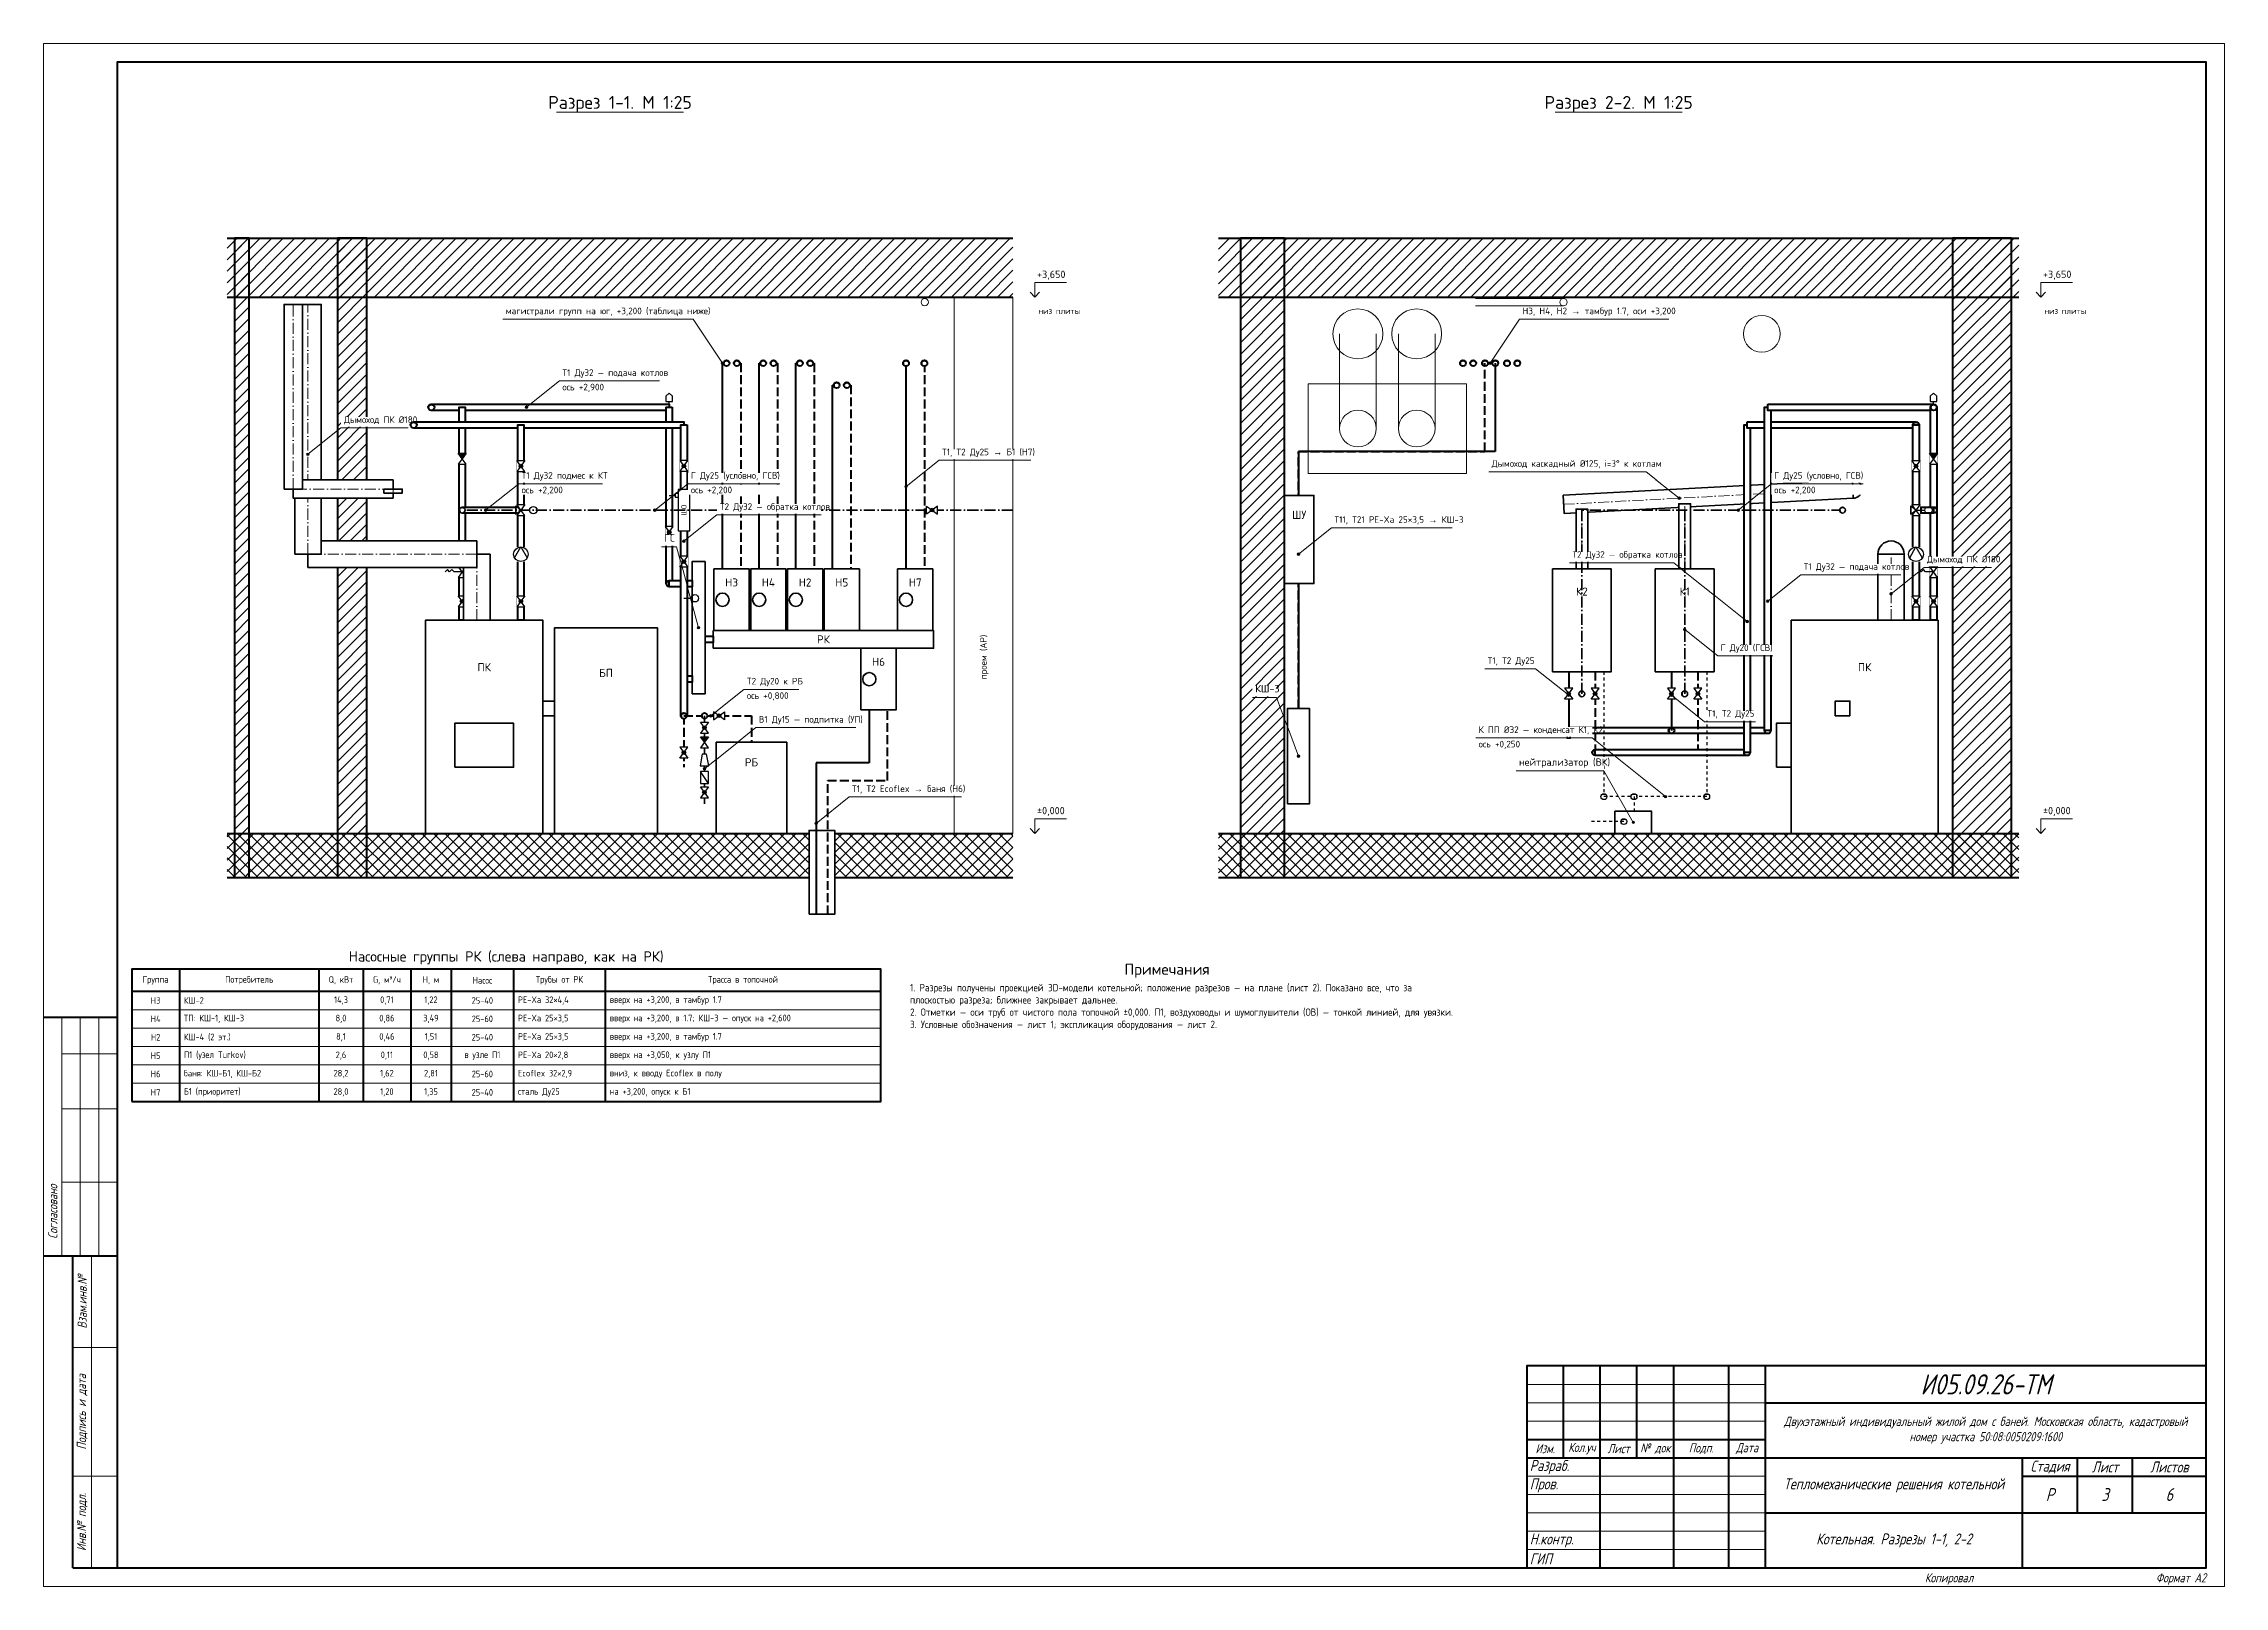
# Paper-space layout 'Лист' of a CAD drawing. Header units: millimetres. Extents: x 0 to 594, y 0 to 420.
import ezdxf
from ezdxf.enums import TextEntityAlignment as Align

# ---------------------------------------------------------------- set-up
doc = ezdxf.new("R2010")
doc.units = ezdxf.units.MM
for name, pattern in [('ОВ_ПУНКТ', [160, 80, -80]), ('ОВ_ШП', [460, 300, -80, 0, -80]), ('ОВ_ШТРИХ', [330, 240, -90])]:
    doc.linetypes.add(name, pattern=pattern)
for name, color, linetype, lineweight in [('Рамка', 7, 'Continuous', 50), ('Таблицы', 7, 'Continuous', 18), ('Текст', 7, 'Continuous', 18), ('ТМ_арматура', 7, 'Continuous', 25), ('ТМ_В1', 150, 'Continuous', 35), ('ТМ_Г', 42, 'Continuous', 35), ('ТМ_Д', 8, 'Continuous', 35), ('ТМ_К', 8, 'Continuous', 25), ('ТМ_марки', 7, 'Continuous', 18), ('ТМ_оборуд', 7, 'Continuous', 35), ('ТМ_ОВ', 8, 'Continuous', 13), ('ТМ_оси', 7, 'Continuous', 13), ('ТМ_размеры', 7, 'Continuous', 13), ('ТМ_стены', 7, 'Continuous', 50), ('ТМ_Т1', 1, 'Continuous', 50), ('ТМ_Т11', 30, 'Continuous', 50), ('ТМ_Т2', 5, 'Continuous', 50), ('ТМ_Т21', 4, 'Continuous', 50), ('ТМ_штрих', 8, 'Continuous', 13), ('Тонкие', 8, 'Continuous', 13)]:
    doc.layers.add(name, color=color, linetype=linetype, lineweight=lineweight)
doc.styles.add('GOST', font='isocpeur.ttf', dxfattribs={"width": 0.9})
doc.styles.add('GOST_I', font='isocpeur.ttf', dxfattribs={"width": 0.8})

psp = doc.layouts.new('Лист')

# ---------------------------------------------------------------- texts
at = {"layer": 'Текст', "style": 'GOST'}
for s, height, p in [('Разрез 1-1. М 1:25', 3.5, (157, 404)), ('Разрез 2-2. М 1:25', 3.5, (429, 404)), ('Насосные группы РК (слева направо, как на РК)', 2.8, (126, 171.5)), ('Примечания', 3, (306, 168))]:
    psp.add_text(s, height=height, dxfattribs=at).set_placement(p, align=Align.MIDDLE_CENTER)
at = {"layer": 'Текст'}
for s, insert, char_height, width, attachment_point, style in [('Группа', (30.5, 165), 1.8, 11, 5, 'GOST'), ('Н3', (30.5, 159.5), 1.8, 11, 5, 'GOST'), ('КШ-2', (38.2, 159.5), 1.8, 35.6, 4, 'GOST'), ('Потребитель', (56, 165), 1.8, 36, 5, 'GOST'), ('Q, кВт', (81, 165), 1.8, 10, 5, 'GOST'), ('14,3', (81, 159.5), 1.8, 10, 5, 'GOST'), ('G, м³/ч', (93.5, 165), 1.8, 11, 5, 'GOST'), ('0,71', (93.5, 159.5), 1.8, 11, 5, 'GOST'), ('H, м', (105.5, 165), 1.8, 9, 5, 'GOST'), ('1,22', (105.5, 159.5), 1.8, 9, 5, 'GOST'), ('25-40', (119.5, 159.5), 1.8, 15, 5, 'GOST'), ('Насос', (119.5, 165), 1.8, 15, 5, 'GOST'), ('PE-Xa 32×4,4', (129.2, 159.5), 1.8, 22.6, 4, 'GOST'), ('Трубы от РК', (140.5, 165), 1.8, 23, 5, 'GOST'), ('вверх на +3,200, в тамбур 1.7', (154.2, 159.5), 1.8, 72.6, 4, 'GOST'), ('Трасса в топочной', (190.5, 165), 1.8, 73, 5, 'GOST'), ('1. Разрезы получены проекцией 3D-модели котельной; положение разрезов — на плане (лист 2). Показано все, что за плоскостью разреза; ближнее закрывает дальнее.\\P2. Отметки — оси труб от чистого пола топочной ±0,000. П1, воздуховоды и шумоглушители (ОВ) — тонкой линией, для увязки.\\P3. Условные обозначения — лист 1; экспликация оборудования — лист 2.', (236, 164), 2, 140, 1, 'GOST'), ('Н4', (30.5, 154.5), 1.8, 11, 5, 'GOST'), ('ТП: КШ-1, КШ-3', (38.2, 154.5), 1.8, 35.6, 4, 'GOST'), ('8,0', (81, 154.5), 1.8, 10, 5, 'GOST'), ('0,86', (93.5, 154.5), 1.8, 11, 5, 'GOST'), ('3,49', (105.5, 154.5), 1.8, 9, 5, 'GOST'), ('25-60', (119.5, 154.5), 1.8, 15, 5, 'GOST'), ('PE-Xa 25×3,5', (129.2, 154.5), 1.8, 22.6, 4, 'GOST'), ('вверх на +3,200, в 1.7; КШ-3 — опуск на +2,600', (154.2, 154.5), 1.8, 72.6, 4, 'GOST'), ('Н2', (30.5, 149.5), 1.8, 11, 5, 'GOST'), ('КШ-4 (2 эт.)', (38.2, 149.5), 1.8, 35.6, 4, 'GOST'), ('8,1', (81, 149.5), 1.8, 10, 5, 'GOST'), ('0,46', (93.5, 149.5), 1.8, 11, 5, 'GOST'), ('1,51', (105.5, 149.5), 1.8, 9, 5, 'GOST'), ('25-40', (119.5, 149.5), 1.8, 15, 5, 'GOST'), ('PE-Xa 25×3,5', (129.2, 149.5), 1.8, 22.6, 4, 'GOST'), ('вверх на +3,200, в тамбур 1.7', (154.2, 149.5), 1.8, 72.6, 4, 'GOST'), ('Н5', (30.5, 144.5), 1.8, 11, 5, 'GOST'), ('П1 (узел Turkov)', (38.2, 144.5), 1.8, 35.6, 4, 'GOST'), ('2,6', (81, 144.5), 1.8, 10, 5, 'GOST'), ('0,11', (93.5, 144.5), 1.8, 11, 5, 'GOST'), ('0,58', (105.5, 144.5), 1.8, 9, 5, 'GOST'), ('в узле П1', (119.5, 144.5), 1.8, 15, 5, 'GOST'), ('PE-Xa 20×2,8', (129.2, 144.5), 1.8, 22.6, 4, 'GOST'), ('вверх на +3,050, к узлу П1', (154.2, 144.5), 1.8, 72.6, 4, 'GOST'), ('Н6', (30.5, 139.5), 1.8, 11, 5, 'GOST'), ('баня: КШ-Б1, КШ-Б2', (38.2, 139.5), 1.8, 35.6, 4, 'GOST'), ('28,2', (81, 139.5), 1.8, 10, 5, 'GOST'), ('1,62', (93.5, 139.5), 1.8, 11, 5, 'GOST'), ('2,81', (105.5, 139.5), 1.8, 9, 5, 'GOST'), ('25-60', (119.5, 139.5), 1.8, 15, 5, 'GOST'), ('Ecoflex 32×2,9', (129.2, 139.5), 1.8, 22.6, 4, 'GOST'), ('вниз, к вводу Ecoflex в полу', (154.2, 139.5), 1.8, 72.6, 4, 'GOST'), ('Н7', (30.5, 134.5), 1.8, 11, 5, 'GOST'), ('Б1 (приоритет)', (38.2, 134.5), 1.8, 35.6, 4, 'GOST'), ('28,0', (81, 134.5), 1.8, 10, 5, 'GOST'), ('1,20', (93.5, 134.5), 1.8, 11, 5, 'GOST'), ('1,35', (105.5, 134.5), 1.8, 9, 5, 'GOST'), ('25-40', (119.5, 134.5), 1.8, 15, 5, 'GOST'), ('сталь Ду25', (129.2, 134.5), 1.8, 22.6, 4, 'GOST'), ('на +3,200, опуск к Б1', (154.2, 134.5), 1.8, 72.6, 4, 'GOST'), ('{\\W0.8;\\Q15;Двухэтажный индивидуальный жилой дом с баней. Московская область, кадастровый номер участка 50:08:0050209:1600}', (529, 42.5), 2.5, 116, 5, 'GOST_I'), ('{\\W0.8;\\Q15;Тепломеханические решения котельной}', (504, 27.5), 3, 66, 5, 'GOST_I'), ('{\\W0.8;\\Q15;Котельная. Разрезы 1-1, 2-2}', (504, 12.5), 3, 66, 5, 'GOST_I')]:
    psp.add_mtext(s, dxfattribs=dict(at, insert=insert, char_height=char_height, width=width, attachment_point=attachment_point, style=style))
at = {"layer": 'Текст', "char_height": 2.5, "attachment_point": 5, "rotation": 90, "style": 'GOST_I'}
for s, insert in [('{\\W0.8;\\Q15;Согласовано}', (2.5, 102)), ('{\\W0.8;\\Q15;Взам.инв.№}', (10.5, 77.5)), ('{\\W0.8;\\Q15;Подпись и дата}', (10.5, 47.5)), ('{\\W0.8;\\Q15;Инв.№ подл.}', (10.5, 17.5))]:
    psp.add_mtext(s, dxfattribs=dict(at, insert=insert))
at = {"layer": 'Текст', "style": 'GOST_I'}
for s, insert, char_height, attachment_point in [('{\\W0.8;\\Q15;И05.09.26-ТМ}', (529, 55), 5.5, 5), ('{\\W0.8;\\Q15;Изм.}', (409, 37.5), 2.5, 5), ('{\\W0.8;\\Q15;Кол.уч}', (419, 37.5), 2.5, 5), ('{\\W0.8;\\Q15;Лист}', (429, 37.5), 2.5, 5), ('{\\W0.8;\\Q15;№ док}', (439, 37.5), 2.5, 5), ('{\\W0.8;\\Q15;Подп.}', (451.5, 37.5), 2.5, 5), ('{\\W0.8;\\Q15;Дата}', (464, 37.5), 2.5, 5), ('{\\W0.8;\\Q15;Разраб.}', (404.8, 32.5), 3, 4), ('{\\W0.8;\\Q15;}', (424.8, 32.5), 3, 4), ('{\\W0.8;\\Q15;}', (459.6, 32.5), 3, 4), ('{\\W0.8;\\Q15;Стадия}', (546.5, 32.5), 3, 5), ('{\\W0.8;\\Q15;Лист}', (561.5, 32.5), 3, 5), ('{\\W0.8;\\Q15;Листов}', (579, 32.5), 3, 5), ('{\\W0.8;\\Q15;Пров.}', (404.8, 27.5), 3, 4), ('{\\W0.8;\\Q15;}', (424.8, 27.5), 3, 4), ('{\\W0.8;\\Q15;}', (459.6, 27.5), 3, 4), ('{\\W0.8;\\Q15;Р}', (546.5, 25), 3.5, 5), ('{\\W0.8;\\Q15;3}', (561.5, 25), 3.5, 5), ('{\\W0.8;\\Q15;6}', (579, 25), 3.5, 5), ('{\\W0.8;\\Q15;Н.контр.}', (404.8, 12.5), 3, 4), ('{\\W0.8;\\Q15;}', (424.8, 12.5), 3, 4), ('{\\W0.8;\\Q15;}', (459.6, 12.5), 3, 4), ('{\\W0.8;\\Q15;ГИП}', (404.8, 7.5), 3, 4), ('{\\W0.8;\\Q15;}', (424.8, 7.5), 3, 4), ('{\\W0.8;\\Q15;}', (459.6, 7.5), 3, 4), ('{\\W0.8;\\Q15;Копировал}', (519, 2), 2.5, 5), ('{\\W0.8;\\Q15;Формат А2}', (589, 2), 2.5, 6)]:
    psp.add_mtext(s, dxfattribs=dict(at, insert=insert, char_height=char_height, attachment_point=attachment_point))
at = {"layer": 'ТМ_размеры', "style": 'GOST'}
for s, p in [('+3,650', (270.6, 355.6)), ('+3,650', (544.6, 355.6)), ('±0,000', (270.6, 209.6)), ('±0,000', (544.6, 209.6))]:
    psp.add_text(s, height=2, dxfattribs=at).set_placement(p, align=Align.BOTTOM_LEFT)
for p in [(271, 348), (545, 348)]:
    psp.add_text('низ плиты', height=1.6, dxfattribs=at).set_placement(p, align=Align.TOP_LEFT)
psp.add_text('проем (АР)', height=1.8, rotation=90, dxfattribs=at).set_placement((256, 253), align=Align.MIDDLE_CENTER)

# ---------------------------------------------------------------- hatches: boundary and pattern name
at = {"layer": 'ТМ_марки'}
h = psp.add_hatch(color=7, dxfattribs=at)
edge = h.paths.add_edge_path()
edge.add_arc((234.9, 299.4), 0.35, 0, 360)
h = psp.add_hatch(color=7, dxfattribs=at)
edge = h.paths.add_edge_path()
edge.add_arc((441.8, 215), 0.35, 0, 360)
at = {"layer": 'ТМ_штрих'}
h = psp.add_hatch(dxfattribs=at)
h.set_pattern_fill('ANSI31', scale=0.7)
h.paths.add_polyline_path([(50, 351), (264, 351), (264, 367), (50, 367)])
h = psp.add_hatch(dxfattribs=at)
h.set_pattern_fill('ANSI31', scale=0.7)
h.paths.add_polyline_path([(52.008, 193), (56.008, 193), (56.008, 367), (52.008, 367)])
h = psp.add_hatch(dxfattribs=at)
h.set_pattern_fill('ANSI31', scale=0.7)
h.paths.add_polyline_path([(80.008, 193), (88.008, 193), (88.008, 367), (80.008, 367)])
h = psp.add_hatch(dxfattribs=at)
h.set_pattern_fill('ANSI31', scale=0.7)
h.paths.add_polyline_path([(320, 351), (538, 351), (538, 367), (320, 367)])
h = psp.add_hatch(dxfattribs=at)
h.set_pattern_fill('ANSI31', scale=0.7)
h.paths.add_polyline_path([(325.984, 193), (337.984, 193), (337.984, 367), (325.984, 367)])
h = psp.add_hatch(dxfattribs=at)
h.set_pattern_fill('ANSI31', scale=0.7)
h.paths.add_polyline_path([(519.984, 193), (535.984, 193), (535.984, 367), (519.984, 367)])
h = psp.add_hatch(dxfattribs=at)
h.set_pattern_fill('ANSI37', scale=0.7)
h.paths.add_polyline_path([(50, 193), (264, 193), (264, 205), (50, 205)])
h = psp.add_hatch(dxfattribs=at)
h.set_pattern_fill('ANSI37', scale=0.7)
h.paths.add_polyline_path([(320, 193), (538, 193), (538, 205), (320, 205)])

# ---------------------------------------------------------------- linework, layer by layer
at = {"layer": 'Рамка', "lineweight": 50}
for points in [[(20, 5), (589, 5), (589, 415), (20, 415)], [(404, 5), (589, 5), (589, 60), (404, 60)]]:
    psp.add_lwpolyline(points, close=True, dxfattribs=at)
at = {"layer": 'Таблицы', "lineweight": 18}
for p, q in [((139.675, 401.375), (174.325, 401.375)), ((411.675, 401.375), (446.325, 401.375)), ((24, 157), (228, 157)), ((24, 152), (228, 152)), ((24, 147), (228, 147)), ((24, 142), (228, 142)), ((24, 137), (228, 137)), ((24, 132), (228, 132)), ((404, 55), (469, 55)), ((404, 50), (469, 50)), ((404, 45), (469, 45)), ((404, 30), (469, 30)), ((404, 25), (469, 25)), ((404, 20), (469, 20)), ((404, 15), (469, 15)), ((404, 10), (469, 10))]:
    psp.add_line(p, q, dxfattribs=at)
at = {"layer": 'Таблицы', "lineweight": 50}
for p, q in [((37, 168), (37, 132)), ((75, 168), (75, 132)), ((87, 168), (87, 132)), ((100, 168), (100, 132)), ((111, 168), (111, 132)), ((128, 168), (128, 132)), ((153, 168), (153, 132)), ((24, 162), (228, 162)), ((0, 155), (20, 155)), ((0, 90), (20, 90)), ((8, 5), (8, 90)), ((414, 35), (414, 60)), ((424, 5), (424, 60)), ((434, 35), (434, 60)), ((444, 5), (444, 60)), ((459, 5), (459, 60)), ((469, 5), (469, 60)), ((469, 50), (589, 50)), ((404, 40), (469, 40)), ((404, 35), (589, 35)), ((539, 5), (539, 35)), ((539, 30), (589, 30)), ((554, 20), (554, 35)), ((569, 20), (569, 35)), ((469, 20), (589, 20)), ((8, 5), (20, 5))]:
    psp.add_line(p, q, dxfattribs=at)
at = {"layer": 'Таблицы'}
for p, q in [((5, 90), (5, 155)), ((10, 90), (10, 155)), ((15, 90), (15, 155)), ((5, 145), (20, 145)), ((5, 130), (20, 130)), ((5, 110), (20, 110)), ((13, 5), (13, 90)), ((8, 65), (20, 65)), ((8, 30), (20, 30))]:
    psp.add_line(p, q, dxfattribs=at)
at = {"layer": 'Таблицы', "lineweight": 50}
psp.add_lwpolyline([(24, 132), (228, 132), (228, 168), (24, 168)], close=True, dxfattribs=at)
at = {"layer": 'ТМ_марки'}
psp.add_lwpolyline([(234.9, 299.4), (243.9, 306.6)], dxfattribs=at)
for centre in [(234.9, 299.4), (441.8, 215)]:
    psp.add_circle(centre, 0.35, dxfattribs=at)
at = {"layer": 'ТМ_ОВ'}
for points in [[(414, 350.6), (390, 350.6)], [(414, 348.6), (390, 348.6)], [(353, 341), (353, 315.2)], [(363, 341), (363, 315.2)], [(369, 315.2), (369, 341)], [(379, 315.2), (379, 341)]]:
    psp.add_lwpolyline(points, dxfattribs=at)
psp.add_lwpolyline([(344.4, 303), (387.6, 303), (387.6, 327.4), (344.4, 327.4)], close=True, dxfattribs=at)
for centre, radius in [((240, 349.6), 1), ((414, 349.6), 1), ((358, 341), 6.8), ((374, 341), 6.8), ((468, 341), 5), ((358, 315.2), 5), ((374, 315.2), 5)]:
    psp.add_circle(centre, radius, dxfattribs=at)
at = {"layer": 'ТМ_размеры'}
for points in [[(268.7, 352.3), (270, 351), (271.3, 352.3)], [(270, 351), (270, 355)], [(270, 355), (278.64, 355)], [(542.7, 352.3), (544, 351), (545.3, 352.3)], [(544, 351), (544, 355)], [(544, 355), (552.64, 355)], [(270, 205), (270, 209)], [(270, 209), (278.64, 209)], [(544, 205), (544, 209)], [(544, 209), (552.64, 209)], [(268.7, 206.3), (270, 205), (271.3, 206.3)], [(542.7, 206.3), (544, 205), (545.3, 206.3)]]:
    psp.add_lwpolyline(points, dxfattribs=at)
at = {"layer": 'ТМ_стены'}
for points in [[(50, 367), (264, 367)], [(320, 367), (538, 367)], [(50, 351), (264, 351)], [(320, 351), (538, 351)], [(50, 205), (264, 205)], [(320, 205), (538, 205)], [(50, 193), (264, 193)], [(320, 193), (538, 193)]]:
    psp.add_lwpolyline(points, dxfattribs=at)
for points in [[(52.008, 193), (56.008, 193), (56.008, 367), (52.008, 367)], [(80.008, 193), (88.008, 193), (88.008, 367), (80.008, 367)], [(325.984, 193), (337.984, 193), (337.984, 367), (325.984, 367)], [(519.984, 193), (535.984, 193), (535.984, 367), (519.984, 367)]]:
    psp.add_lwpolyline(points, close=True, dxfattribs=at)
at = {"layer": 'ТМ_стены', "lineweight": 18}
for points in [[(248, 205), (248, 351)], [(264, 205), (264, 351)]]:
    psp.add_lwpolyline(points, dxfattribs=at)
at = {"layer": 'ТМ_Т1'}
for points in [[(184.9, 333), (186, 333)], [(204.9, 333), (206, 333)], [(214.9, 327), (216, 327)], [(224.9, 224.2), (210.4, 224.2)]]:
    psp.add_lwpolyline(points, dxfattribs=at)
at = {"layer": 'ТМ_Т11'}
for points in [[(194.9, 333), (196, 333)], [(395.4, 309), (341.8, 309)], [(341.8, 309), (341.8, 239)]]:
    psp.add_lwpolyline(points, dxfattribs=at)
at = {"layer": 'ТМ_Т2', "linetype": 'ОВ_ШТРИХ', "ltscale": 0.01}
for points in [[(188.8, 333), (189.9, 333)], [(208.8, 333), (209.9, 333)], [(218.8, 327), (219.9, 327)], [(213.6, 219.4), (229.9, 219.4)]]:
    psp.add_lwpolyline(points, dxfattribs=at)
at = {"layer": 'ТМ_Т21', "linetype": 'ОВ_ШТРИХ', "ltscale": 0.01}
for points in [[(198.8, 333), (199.9, 333)], [(341.8, 239), (341.8, 309)], [(341.8, 309), (392.6, 309)]]:
    psp.add_lwpolyline(points, dxfattribs=at)
at = {"layer": 'Тонкие'}
psp.add_lwpolyline([(0, 0), (594, 0), (594, 420), (0, 420)], close=True, dxfattribs=at)

psp.set_redraw_order([(e.dxf.handle, doc.entitydb.next_handle()) for e in psp.query("TEXT MTEXT ATTDEF DIMENSION ARC_DIMENSION")])  # texts and dimensions are drawn at this point

# ---------------------------------------------------------------- next in the draw order: wipeouts: each hides what was drawn before it
for points in [[(400.84, 332.44), (401.96, 332.44), (401.96, 333.56), (400.84, 333.56)], [(105.6, 320.154), (170.4, 320.154), (170.4, 321.846), (105.6, 321.846)], [(243.9, 306.9), (268.936, 306.9), (268.936, 309.55), (243.9, 309.55)], [(338, 273), (346, 273), (346, 297), (338, 297)], [(491.05, 296.978), (494.55, 296.978), (494.55, 300.478), (491.05, 300.478)], [(500.68, 278.48), (505.72, 278.48), (505.72, 283.52), (500.68, 283.52)], [(411, 249), (427, 249), (427, 277), (411, 277)], [(439, 249), (455, 249), (455, 277), (439, 277)], [(139.2, 205), (167.2, 205), (167.2, 261), (139.2, 261)], [(180.16, 256.954), (182.4, 256.954), (182.4, 258.646), (180.16, 258.646)], [(338.8, 213), (344.8, 213), (344.8, 239), (338.8, 239)], [(415.4, 232.154), (469.6, 232.154), (469.6, 233.846), (415.4, 233.846)], [(183.2, 205), (202.4, 205), (202.4, 229.8), (183.2, 229.8)], [(208.5, 183), (215.5, 183), (215.5, 205.8), (208.5, 205.8)]]:
    psp.add_wipeout(points)

# ---------------------------------------------------------------- next in the draw order: hatches: boundary and pattern name
at = {"layer": 'ТМ_марки'}
h = psp.add_hatch(color=7, dxfattribs=at)
edge = h.paths.add_edge_path()
edge.add_arc((131.52, 321), 0.35, 0, 360)
h = psp.add_hatch(color=7, dxfattribs=at)
edge = h.paths.add_edge_path()
edge.add_arc((341.8, 281), 0.35, 0, 360)
h = psp.add_hatch(color=7, dxfattribs=at)
edge = h.paths.add_edge_path()
edge.add_arc((447, 260.5), 0.35, 0, 360)
h = psp.add_hatch(color=7, dxfattribs=at)
edge = h.paths.add_edge_path()
edge.add_arc((341.8, 226), 0.35, 0, 360)
h = psp.add_hatch(color=7, dxfattribs=at)
edge = h.paths.add_edge_path()
edge.add_arc((210.4, 207.72), 0.35, 0, 360)

# ---------------------------------------------------------------- next in the draw order: linework, layer by layer
at = {"layer": 'ТМ_арматура'}
psp.add_lwpolyline([(415.4, 233), (415.4, 231.8)], dxfattribs=at)
at = {"layer": 'ТМ_Г', "linetype": 'ОВ_ШП', "ltscale": 0.01}
for points in [[(419, 243), (419, 249)], [(447, 243), (447, 249)]]:
    psp.add_lwpolyline(points, dxfattribs=at)
at = {"layer": 'ТМ_Д'}
for centre, radius in [((492.8, 298.728), 2.5), ((503.2, 281), 3.6)]:
    psp.add_circle(centre, radius, dxfattribs=at)
at = {"layer": 'ТМ_марки'}
for points in [[(131.52, 321), (140.52, 328.2)], [(243.9, 306.6), (268.936, 306.6)], [(341.8, 281), (350.8, 288.2)], [(447, 260.5), (456, 253.3)], [(341.8, 226), (335.8, 242)], [(210.4, 207.72), (219.4, 214.92)]]:
    psp.add_lwpolyline(points, dxfattribs=at)
for centre in [(131.52, 321), (341.8, 281), (447, 260.5), (341.8, 226), (210.4, 207.72)]:
    psp.add_circle(centre, 0.35, dxfattribs=at)
at = {"layer": 'ТМ_оборуд'}
for points in [[(338, 273), (346, 273), (346, 297), (338, 297)], [(411, 249), (427, 249), (427, 277), (411, 277)], [(439, 249), (455, 249), (455, 277), (439, 277)], [(139.2, 205), (167.2, 205), (167.2, 261), (139.2, 261)], [(338.8, 213), (344.8, 213), (344.8, 239), (338.8, 239)], [(183.2, 205), (202.4, 205), (202.4, 229.8), (183.2, 229.8)], [(208.5, 183), (215.5, 183), (215.5, 205.8), (208.5, 205.8)]]:
    psp.add_lwpolyline(points, close=True, dxfattribs=at)
at = {"layer": 'ТМ_Т1'}
for points in [[(105.6, 321.846), (170.4, 321.846), (170.4, 320.154), (105.6, 320.154)], [(180.16, 258.646), (182.4, 258.646), (182.4, 256.954), (180.16, 256.954)], [(415.4, 233.846), (469.6, 233.846), (469.6, 232.154), (415.4, 232.154)]]:
    psp.add_lwpolyline(points, close=True, dxfattribs=at)
psp.add_lwpolyline([(210.4, 224.2), (210.4, 183)], dxfattribs=at)
psp.add_circle((401.4, 333), 0.8, dxfattribs=at)
at = {"layer": 'ТМ_Т2', "linetype": 'ОВ_ШТРИХ', "ltscale": 0.01}
for points in [[(422.6, 249), (422.6, 227)], [(450.6, 249), (450.6, 227)], [(192.8, 237), (192.8, 229.8)], [(213.6, 183), (213.6, 219.4)]]:
    psp.add_lwpolyline(points, dxfattribs=at)

# ---------------------------------------------------------------- next in the draw order: texts
at = {"layer": 'ТМ_марки', "style": 'GOST'}
psp.add_text('Т1, Т2 Ду25 → Б1 (Н7)', height=1.8, dxfattribs=at).set_placement((244.7, 307.4), align=Align.BOTTOM_LEFT)
for s, p in [('ШУ', (342, 291.72)), ('К2', (419, 270.84)), ('К1', (447, 270.84)), ('БП', (153.2, 248.68)), ('РБ', (192.8, 224.344))]:
    psp.add_text(s, height=2.2, dxfattribs=at).set_placement(p, align=Align.MIDDLE_CENTER)

# ---------------------------------------------------------------- next in the draw order: wipeouts: each hides what was drawn before it
for points in [[(398.04, 332.44), (399.16, 332.44), (399.16, 333.56), (398.04, 333.56)], [(140.52, 328.5), (167.788, 328.5), (167.788, 331.15), (140.52, 331.15)], [(105.0078, 320.4078), (106.1922, 320.4078), (106.1922, 321.5922), (105.0078, 321.5922)], [(113.154, 263), (114.846, 263), (114.846, 321), (113.154, 321)], [(169.554, 273), (171.246, 273), (171.246, 321), (169.554, 321)], [(413.8692, 292.1034), (492.9308, 292.1034), (492.9308, 301.2246), (413.8692, 301.2246)], [(350.8, 288.5), (383.648, 288.5), (383.648, 291.15), (350.8, 291.15)], [(499.6, 263), (506.8, 263), (506.8, 281), (499.6, 281)], [(182.4, 255.4), (242.4, 255.4), (242.4, 260.2), (182.4, 260.2)], [(329.24, 242.3), (335.8, 242.3), (335.8, 245.2), (329.24, 245.2)], [(421.5, 241.5), (423.7, 241.5), (423.7, 244.5), (421.5, 244.5)], [(449.5, 241.5), (451.7, 241.5), (451.7, 244.5), (449.5, 244.5)], [(414.6, 229.5), (416.2, 229.5), (416.2, 231.7), (414.6, 231.7)], [(442.84, 232.44), (443.96, 232.44), (443.96, 233.56), (442.84, 233.56)], [(469.0078, 232.4078), (470.1922, 232.4078), (470.1922, 233.5922), (469.0078, 233.5922)], [(422.04, 226.44), (423.16, 226.44), (423.16, 227.56), (422.04, 227.56)], [(450.04, 226.44), (451.16, 226.44), (451.16, 227.56), (450.04, 227.56)]]:
    psp.add_wipeout(points)

# ---------------------------------------------------------------- next in the draw order: hatches: boundary and pattern name
at = {"layer": 'ТМ_арматура'}
h = psp.add_hatch(color=7, dxfattribs=at)
edge = h.paths.add_edge_path()
edge.add_arc((422.6, 243), 0.5, 0, 360)
h = psp.add_hatch(color=7, dxfattribs=at)
edge = h.paths.add_edge_path()
edge.add_arc((450.6, 243), 0.5, 0, 360)
h = psp.add_hatch(color=7, dxfattribs=at)
edge = h.paths.add_edge_path()
edge.add_arc((415.4, 230.6), 0.4, 0, 360)
at = {"layer": 'ТМ_марки'}
h = psp.add_hatch(color=7, dxfattribs=at)
edge = h.paths.add_edge_path()
edge.add_arc((166.5, 293), 0.35, 0, 360)
h = psp.add_hatch(color=7, dxfattribs=at)
edge = h.paths.add_edge_path()
edge.add_arc((503.2, 270.2), 0.35, 0, 360)

# ---------------------------------------------------------------- next in the draw order: linework, layer by layer
at = {"layer": 'ТМ_арматура'}
for points in [[(169.5, 322.6), (171.3, 322.6), (171.3, 324), (170.4, 324.8), (169.5, 324)], [(172, 297.5), (172, 296.5), (173.6, 296.5), (173.6, 297.5)], [(422.6, 243), (423.7, 244.5), (421.5, 244.5)], [(450.6, 243), (451.7, 244.5), (449.5, 244.5)], [(422.6, 243), (423.7, 241.5), (421.5, 241.5)], [(450.6, 243), (451.7, 241.5), (449.5, 241.5)], [(415.4, 230.6), (416.2, 231.7), (414.6, 231.7)], [(415.4, 230.6), (416.2, 229.5), (414.6, 229.5)]]:
    psp.add_lwpolyline(points, close=True, dxfattribs=at)
for points in [[(170.4, 321), (170.4, 322.6)], [(170.4, 297), (172, 297)]]:
    psp.add_lwpolyline(points, dxfattribs=at)
for centre, radius in [((422.6, 243), 0.5), ((450.6, 243), 0.5), ((415.4, 230.6), 0.4)]:
    psp.add_circle(centre, radius, dxfattribs=at)
at = {"layer": 'ТМ_Д'}
for points in [[(413.8692, 297.0966), (492.6692, 301.2246), (492.9308, 296.2314), (414.1308, 292.1034)], [(499.6, 263), (499.6, 281), (506.8, 281), (506.8, 263)]]:
    psp.add_lwpolyline(points, close=True, dxfattribs=at)
at = {"layer": 'ТМ_марки'}
for points in [[(350.8, 288.2), (383.648, 288.2)], [(329.24, 242), (335.8, 242)]]:
    psp.add_lwpolyline(points, dxfattribs=at)
for centre in [(166.5, 293), (503.2, 270.2)]:
    psp.add_circle(centre, 0.35, dxfattribs=at)
at = {"layer": 'ТМ_оборуд'}
psp.add_lwpolyline([(182.4, 255.4), (242.4, 255.4), (242.4, 260.2), (182.4, 260.2)], close=True, dxfattribs=at)
at = {"layer": 'ТМ_оси', "linetype": 'ОВ_ШП', "lineweight": 13, "ltscale": 0.01}
for points in [[(414, 294.6), (492.8, 298.728)], [(503.2, 263), (503.2, 281)]]:
    psp.add_lwpolyline(points, dxfattribs=at)
at = {"layer": 'ТМ_Т1'}
for points in [[(113.154, 263), (113.154, 321), (114.846, 321), (114.846, 263)], [(171.246, 321), (171.246, 273), (169.554, 273), (169.554, 321)]]:
    psp.add_lwpolyline(points, close=True, dxfattribs=at)
psp.add_lwpolyline([(443.4, 249), (443.4, 233)], dxfattribs=at)
for centre, radius in [((105.6, 321), 0.846), ((443.4, 233), 0.8), ((469.6, 233), 0.846)]:
    psp.add_circle(centre, radius, dxfattribs=at)
at = {"layer": 'ТМ_Т2'}
for centre in [(398.6, 333), (422.6, 227), (450.6, 227)]:
    psp.add_circle(centre, 0.8, dxfattribs=at)

# ---------------------------------------------------------------- next in the draw order: texts
at = {"layer": 'ТМ_марки', "style": 'GOST'}
for s, height, p in [('Т11, Т21 PE-Xa 25×3,5 → КШ-3', 1.8, (351.6, 289)), ('КШ-3', 2, (330.04, 242.8))]:
    psp.add_text(s, height=height, dxfattribs=at).set_placement(p, align=Align.BOTTOM_LEFT)

# ---------------------------------------------------------------- next in the draw order: wipeouts: each hides what was drawn before it
for points in [[(394.84, 332.44), (395.96, 332.44), (395.96, 333.56), (394.84, 333.56)], [(140.52, 325.25), (167.788, 325.25), (167.788, 327.9), (140.52, 327.9)], [(100.8, 315.354), (174.4, 315.354), (174.4, 317.046), (100.8, 317.046)], [(112.9, 305.5), (115.1, 305.5), (115.1, 308.5), (112.9, 308.5)], [(114, 292.154), (130, 292.154), (130, 293.846), (114, 293.846)], [(417.4, 277), (420.6, 277), (420.6, 293.264), (417.4, 293.264)], [(445.4, 277), (448.6, 277), (448.6, 294.728), (445.4, 294.728)], [(169.3, 285.5), (171.5, 285.5), (171.5, 288.5), (169.3, 288.5)], [(112.9, 274.7), (115.1, 274.7), (115.1, 277.7), (112.9, 277.7)], [(169.8078, 272.4078), (170.9922, 272.4078), (170.9922, 273.5922), (169.8078, 273.5922)], [(182.6, 260.2), (192.2, 260.2), (192.2, 277), (182.6, 277)], [(232.6, 260.2), (242.2, 260.2), (242.2, 277), (232.6, 277)], [(112.9, 266.7), (115.1, 266.7), (115.1, 269.7), (112.9, 269.7)], [(222.6, 238.6), (232.2, 238.6), (232.2, 255.4), (222.6, 255.4)], [(442.3, 241.5), (444.5, 241.5), (444.5, 244.5), (442.3, 244.5)], [(414.84, 232.44), (415.96, 232.44), (415.96, 233.56), (414.84, 233.56)], [(422.6, 226.154), (464, 226.154), (464, 227.846), (422.6, 227.846)]]:
    psp.add_wipeout(points)

# ---------------------------------------------------------------- next in the draw order: hatches: boundary and pattern name
at = {"layer": 'ТМ_арматура'}
psp.add_hatch(color=7, dxfattribs=at).paths.add_polyline_path([(114, 307), (112.9, 308.5), (115.1, 308.5)])
h = psp.add_hatch(color=7, dxfattribs=at)
edge = h.paths.add_edge_path()
edge.add_arc((170.4, 287), 0.5, 0, 360)
h = psp.add_hatch(color=7, dxfattribs=at)
edge = h.paths.add_edge_path()
edge.add_arc((114, 268.2), 0.5, 0, 360)
h = psp.add_hatch(color=7, dxfattribs=at)
edge = h.paths.add_edge_path()
edge.add_arc((443.4, 243), 0.5, 0, 360)
at = {"layer": 'ТМ_марки'}
h = psp.add_hatch(color=7, dxfattribs=at)
edge = h.paths.add_edge_path()
edge.add_arc((120.4, 293), 0.35, 0, 360)
h = psp.add_hatch(color=7, dxfattribs=at)
edge = h.paths.add_edge_path()
edge.add_arc((445.52, 296.2512), 0.35, 0, 360)

# ---------------------------------------------------------------- next in the draw order: linework, layer by layer
at = {"layer": 'ТМ_арматура'}
for points in [[(114, 307), (112.9, 308.5), (115.1, 308.5)], [(114, 307), (112.9, 305.5), (115.1, 305.5)], [(170.4, 287), (171.5, 288.5), (169.3, 288.5)], [(170.4, 287), (171.5, 285.5), (169.3, 285.5)], [(114, 276.2), (112.9, 277.7), (115.1, 277.7)], [(114, 276.2), (112.9, 274.7), (115.1, 274.7)], [(114, 268.2), (112.9, 269.7), (115.1, 269.7)], [(114, 268.2), (112.9, 266.7), (115.1, 266.7)], [(443.4, 243), (444.5, 244.5), (442.3, 244.5)], [(443.4, 243), (444.5, 241.5), (442.3, 241.5)]]:
    psp.add_lwpolyline(points, close=True, dxfattribs=at)
for points in [[(111.8, 276.2), (111.2, 276.8), (110.6, 276.2), (110, 276.8), (109.4, 276.2)], [(114, 276.2), (111.8, 276.2)]]:
    psp.add_lwpolyline(points, dxfattribs=at)
for centre in [(170.4, 287), (114, 268.2), (443.4, 243)]:
    psp.add_circle(centre, 0.5, dxfattribs=at)
at = {"layer": 'ТМ_Д'}
for points in [[(417.4, 277), (417.4, 293.264), (420.6, 293.264), (420.6, 277)], [(445.4, 277), (445.4, 294.728), (448.6, 294.728), (448.6, 277)]]:
    psp.add_lwpolyline(points, close=True, dxfattribs=at)
at = {"layer": 'ТМ_К', "linetype": 'ОВ_ПУНКТ', "ltscale": 0.01}
for points in [[(425, 249), (425, 215)], [(453, 249), (453, 215)]]:
    psp.add_lwpolyline(points, dxfattribs=at)
at = {"layer": 'ТМ_марки'}
for points in [[(140.52, 328.2), (167.788, 328.2)], [(445.52, 296.2512), (436.52, 303.4512)]]:
    psp.add_lwpolyline(points, dxfattribs=at)
for centre in [(120.4, 293), (445.52, 296.2512)]:
    psp.add_circle(centre, 0.35, dxfattribs=at)
at = {"layer": 'ТМ_оборуд'}
for points in [[(182.6, 260.2), (192.2, 260.2), (192.2, 277), (182.6, 277)], [(232.6, 260.2), (242.2, 260.2), (242.2, 277), (232.6, 277)], [(222.6, 238.6), (232.2, 238.6), (232.2, 255.4), (222.6, 255.4)]]:
    psp.add_lwpolyline(points, close=True, dxfattribs=at)
at = {"layer": 'ТМ_оси', "linetype": 'ОВ_ШП', "lineweight": 13, "ltscale": 0.01}
for points in [[(419, 277), (419, 293.264)], [(447, 277), (447, 294.728)]]:
    psp.add_lwpolyline(points, dxfattribs=at)
at = {"layer": 'ТМ_Т1'}
for points in [[(184.9, 277), (184.9, 333)], [(234.9, 277), (234.9, 333)], [(415.4, 249), (415.4, 233)], [(224.9, 238.6), (224.9, 224.2)]]:
    psp.add_lwpolyline(points, dxfattribs=at)
psp.add_lwpolyline([(114, 293.846), (130, 293.846), (130, 292.154), (114, 292.154)], close=True, dxfattribs=at)
for centre, radius in [((170.4, 273), 0.846), ((415.4, 233), 0.8)]:
    psp.add_circle(centre, radius, dxfattribs=at)
at = {"layer": 'ТМ_Т11'}
psp.add_circle((395.4, 333), 0.8, dxfattribs=at)
at = {"layer": 'ТМ_Т2', "linetype": 'ОВ_ШТРИХ', "ltscale": 0.01}
for points in [[(239.9, 333), (239.9, 277)], [(229.9, 219.4), (229.9, 238.6)]]:
    psp.add_lwpolyline(points, dxfattribs=at)
at = {"layer": 'ТМ_Т2'}
for points in [[(100.8, 317.046), (174.4, 317.046), (174.4, 315.354), (100.8, 315.354)], [(422.6, 227.846), (464, 227.846), (464, 226.154), (422.6, 226.154)]]:
    psp.add_lwpolyline(points, close=True, dxfattribs=at)

# ---------------------------------------------------------------- next in the draw order: texts
at = {"layer": 'ТМ_марки', "style": 'GOST'}
psp.add_text('Т1 Ду32 — подача котлов', height=1.8, dxfattribs=at).set_placement((141.32, 329), align=Align.BOTTOM_LEFT)
psp.add_text('ось +2,900', height=1.8, dxfattribs=at).set_placement((141.32, 327.4), align=Align.TOP_LEFT)

# ---------------------------------------------------------------- next in the draw order: wipeouts: each hides what was drawn before it
for points in [[(185.44, 332.44), (186.56, 332.44), (186.56, 333.56), (185.44, 333.56)], [(234.34, 332.44), (235.46, 332.44), (235.46, 333.56), (234.34, 333.56)], [(239.34, 332.44), (240.46, 332.44), (240.46, 333.56), (239.34, 333.56)], [(392.04, 332.44), (393.16, 332.44), (393.16, 333.56), (392.04, 333.56)], [(100.2078, 315.6078), (101.3922, 315.6078), (101.3922, 316.7922), (100.2078, 316.7922)], [(129.4078, 292.4078), (130.5922, 292.4078), (130.5922, 293.5922), (129.4078, 293.5922)], [(114.4, 263), (121.6, 263), (121.6, 281), (114.4, 281)], [(192.6, 260.2), (202.2, 260.2), (202.2, 277), (192.6, 277)], [(183.64, 267.34), (186.16, 267.34), (186.16, 269.86), (183.64, 269.86)], [(233.64, 267.34), (236.16, 267.34), (236.16, 269.86), (233.64, 269.86)], [(180.16, 256.954), (182.4, 256.954), (182.4, 258.646), (180.16, 258.646)], [(223.64, 245.74), (226.16, 245.74), (226.16, 248.26), (223.64, 248.26)], [(414.3, 241.5), (416.5, 241.5), (416.5, 244.5), (414.3, 244.5)], [(446.44, 242.44), (447.56, 242.44), (447.56, 243.56), (446.44, 243.56)], [(463.4078, 226.4078), (464.5922, 226.4078), (464.5922, 227.5922), (463.4078, 227.5922)], [(219.4, 215.22), (250.016, 215.22), (250.016, 217.87), (219.4, 217.87)], [(424.44, 214.44), (425.56, 214.44), (425.56, 215.56), (424.44, 215.56)], [(452.44, 214.44), (453.56, 214.44), (453.56, 215.56), (452.44, 215.56)]]:
    psp.add_wipeout(points)

# ---------------------------------------------------------------- next in the draw order: hatches: boundary and pattern name
at = {"layer": 'ТМ_арматура'}
h = psp.add_hatch(color=7, dxfattribs=at)
edge = h.paths.add_edge_path()
edge.add_arc((415.4, 243), 0.5, 0, 360)
at = {"layer": 'ТМ_марки'}
h = psp.add_hatch(color=7, dxfattribs=at)
edge = h.paths.add_edge_path()
edge.add_arc((184.9, 333), 0.35, 0, 360)
h = psp.add_hatch(color=7, dxfattribs=at)
edge = h.paths.add_edge_path()
edge.add_arc((394, 333), 0.35, 0, 360)
h = psp.add_hatch(color=7, dxfattribs=at)
edge = h.paths.add_edge_path()
edge.add_arc((443.4, 242.6), 0.35, 0, 360)

# ---------------------------------------------------------------- next in the draw order: linework, layer by layer
at = {"layer": 'ТМ_арматура'}
for points in [[(415.4, 243), (416.5, 244.5), (414.3, 244.5)], [(415.4, 243), (416.5, 241.5), (414.3, 241.5)]]:
    psp.add_lwpolyline(points, close=True, dxfattribs=at)
psp.add_circle((415.4, 243), 0.5, dxfattribs=at)
at = {"layer": 'ТМ_Г', "linetype": 'ОВ_ШП', "ltscale": 0.01}
psp.add_lwpolyline([(447, 293), (447, 243)], dxfattribs=at)
at = {"layer": 'ТМ_Г'}
psp.add_circle((447, 243), 0.8, dxfattribs=at)
at = {"layer": 'ТМ_Д'}
psp.add_lwpolyline([(114.4, 263), (114.4, 281), (121.6, 281), (121.6, 263)], close=True, dxfattribs=at)
at = {"layer": 'ТМ_К', "linetype": 'ОВ_ПУНКТ', "ltscale": 0.01}
psp.add_lwpolyline([(453, 215), (425, 215)], dxfattribs=at)
at = {"layer": 'ТМ_К'}
for centre in [(425, 215), (453, 215)]:
    psp.add_circle(centre, 0.8, dxfattribs=at)
at = {"layer": 'ТМ_марки'}
for points in [[(184.9, 333), (176.9, 345)], [(394, 333), (402, 345)], [(415.4, 242.6), (406.4, 249.8)], [(443.4, 242.6), (452.4, 235.4)], [(219.4, 214.92), (250.016, 214.92)]]:
    psp.add_lwpolyline(points, dxfattribs=at)
for centre in [(184.9, 333), (394, 333), (443.4, 242.6)]:
    psp.add_circle(centre, 0.35, dxfattribs=at)
at = {"layer": 'ТМ_оборуд'}
psp.add_lwpolyline([(192.6, 260.2), (202.2, 260.2), (202.2, 277), (192.6, 277)], close=True, dxfattribs=at)
for centre in [(234.9, 268.6), (224.9, 247)]:
    psp.add_circle(centre, 1.8, dxfattribs=at)
at = {"layer": 'ТМ_оси', "linetype": 'ОВ_ШП', "lineweight": 13, "ltscale": 0.01}
psp.add_lwpolyline([(118, 263), (118, 281)], dxfattribs=at)
at = {"layer": 'ТМ_Т1'}
for centre, radius in [((186, 333), 0.8), ((234.9, 333), 0.8), ((130, 293), 0.846)]:
    psp.add_circle(centre, radius, dxfattribs=at)
at = {"layer": 'ТМ_Т11'}
for points in [[(194.9, 277), (194.9, 333)], [(395.4, 333), (395.4, 309)]]:
    psp.add_lwpolyline(points, dxfattribs=at)
at = {"layer": 'ТМ_Т2', "linetype": 'ОВ_ШТРИХ', "ltscale": 0.01}
psp.add_lwpolyline([(189.9, 333), (189.9, 277)], dxfattribs=at)
at = {"layer": 'ТМ_Т2'}
psp.add_lwpolyline([(182.4, 256.954), (180.16, 256.954), (180.16, 258.646), (182.4, 258.646)], close=True, dxfattribs=at)
for centre, radius in [((239.9, 333), 0.8), ((100.8, 316.2), 0.846), ((464, 227), 0.846)]:
    psp.add_circle(centre, radius, dxfattribs=at)
at = {"layer": 'ТМ_Т21'}
psp.add_circle((392.6, 333), 0.8, dxfattribs=at)

# ---------------------------------------------------------------- next in the draw order: texts
at = {"layer": 'ТМ_марки', "style": 'GOST'}
for s, p in [('Н3', (187.4, 273.304)), ('Н7', (237.4, 273.304)), ('Н6', (227.4, 251.704))]:
    psp.add_text(s, height=2.2, dxfattribs=at).set_placement(p, align=Align.MIDDLE_CENTER)
psp.add_text('Т1, Т2 Ecoflex → баня (Н6)', height=1.8, dxfattribs=at).set_placement((220.2, 215.72), align=Align.BOTTOM_LEFT)

# ---------------------------------------------------------------- next in the draw order: wipeouts: each hides what was drawn before it
for points in [[(125.08, 345.3), (176.9, 345.3), (176.9, 347.95), (125.08, 347.95)], [(402, 345.3), (442.66, 345.3), (442.66, 347.95), (402, 347.95)], [(188.24, 332.44), (189.36, 332.44), (189.36, 333.56), (188.24, 333.56)], [(195.44, 332.44), (196.56, 332.44), (196.56, 333.56), (195.44, 333.56)], [(388.84, 332.44), (389.96, 332.44), (389.96, 333.56), (388.84, 333.56)], [(129.154, 263), (130.846, 263), (130.846, 316.2), (129.154, 316.2)], [(463.154, 227), (464.846, 227), (464.846, 316.2), (463.154, 316.2)], [(72, 277.4), (118, 277.4), (118, 284.6), (72, 284.6)], [(176.64, 243), (180.16, 243), (180.16, 279), (176.64, 279)], [(202.6, 260.2), (212.2, 260.2), (212.2, 277), (202.6, 277)], [(193.64, 267.34), (196.16, 267.34), (196.16, 269.86), (193.64, 269.86)], [(392.524, 250.1), (406.4, 250.1), (406.4, 252.75), (392.524, 252.75)], [(418.44, 242.44), (419.56, 242.44), (419.56, 243.56), (418.44, 243.56)], [(432.64, 214.44), (433.76, 214.44), (433.76, 215.56), (432.64, 215.56)]]:
    psp.add_wipeout(points)

# ---------------------------------------------------------------- next in the draw order: hatches: boundary and pattern name
at = {"layer": 'ТМ_марки'}
h = psp.add_hatch(color=7, dxfattribs=at)
edge = h.paths.add_edge_path()
edge.add_arc((461.6, 293), 0.35, 0, 360)
h = psp.add_hatch(color=7, dxfattribs=at)
edge = h.paths.add_edge_path()
edge.add_arc((464, 262.68), 0.35, 0, 360)
h = psp.add_hatch(color=7, dxfattribs=at)
edge = h.paths.add_edge_path()
edge.add_arc((415.4, 242.6), 0.35, 0, 360)

# ---------------------------------------------------------------- next in the draw order: linework, layer by layer
at = {"layer": 'ТМ_Г', "linetype": 'ОВ_ШП', "ltscale": 0.01}
psp.add_lwpolyline([(419, 293), (419, 243)], dxfattribs=at)
at = {"layer": 'ТМ_Г'}
psp.add_circle((419, 243), 0.8, dxfattribs=at)
at = {"layer": 'ТМ_Д'}
psp.add_lwpolyline([(118, 277.4), (72, 277.4), (72, 284.6), (118, 284.6)], close=True, dxfattribs=at)
at = {"layer": 'ТМ_К', "linetype": 'ОВ_ПУНКТ', "ltscale": 0.01}
psp.add_lwpolyline([(433.2, 215), (433.2, 211)], dxfattribs=at)
at = {"layer": 'ТМ_К'}
psp.add_circle((433.2, 215), 0.8, dxfattribs=at)
at = {"layer": 'ТМ_марки'}
for points in [[(125.08, 345), (176.9, 345)], [(402, 345), (442.66, 345)], [(464, 262.68), (444, 278.68)], [(392.524, 249.8), (406.4, 249.8)]]:
    psp.add_lwpolyline(points, dxfattribs=at)
for centre in [(461.6, 293), (464, 262.68), (415.4, 242.6)]:
    psp.add_circle(centre, 0.35, dxfattribs=at)
at = {"layer": 'ТМ_оборуд'}
for points in [[(176.64, 243), (180.16, 243), (180.16, 279), (176.64, 279)], [(202.6, 260.2), (212.2, 260.2), (212.2, 277), (202.6, 277)]]:
    psp.add_lwpolyline(points, close=True, dxfattribs=at)
for centre in [(184.9, 268.6), (194.9, 268.6)]:
    psp.add_circle(centre, 1.8, dxfattribs=at)
at = {"layer": 'ТМ_оси', "linetype": 'ОВ_ШП', "lineweight": 13, "ltscale": 0.01}
psp.add_lwpolyline([(118, 281), (72, 281)], dxfattribs=at)
at = {"layer": 'ТМ_Т1'}
psp.add_lwpolyline([(204.9, 277), (204.9, 333)], dxfattribs=at)
psp.add_circle((389.4, 333), 0.8, dxfattribs=at)
at = {"layer": 'ТМ_Т11'}
psp.add_circle((196, 333), 0.8, dxfattribs=at)
at = {"layer": 'ТМ_Т2'}
for points in [[(129.154, 263), (129.154, 316.2), (130.846, 316.2), (130.846, 263)], [(463.154, 227), (463.154, 316.2), (464.846, 316.2), (464.846, 227)]]:
    psp.add_lwpolyline(points, close=True, dxfattribs=at)
psp.add_circle((188.8, 333), 0.8, dxfattribs=at)
at = {"layer": 'ТМ_Т21', "linetype": 'ОВ_ШТРИХ', "ltscale": 0.01}
for points in [[(199.9, 333), (199.9, 277)], [(392.6, 309), (392.6, 333)]]:
    psp.add_lwpolyline(points, dxfattribs=at)

# ---------------------------------------------------------------- next in the draw order: texts
at = {"layer": 'ТМ_марки', "style": 'GOST'}
for s, p in [('магистрали групп на юг, +3,200 (таблица ниже)', (125.88, 345.8)), ('Н3, Н4, Н2 → тамбур 1.7, оси +3,200', (402.8, 345.8)), ('Т1, Т2 Ду25', (393.324, 250.6))]:
    psp.add_text(s, height=1.8, dxfattribs=at).set_placement(p, align=Align.BOTTOM_LEFT)
psp.add_text('Н4', height=2.2, dxfattribs=at).set_placement((197.4, 273.304), align=Align.MIDDLE_CENTER)

# ---------------------------------------------------------------- next in the draw order: wipeouts: each hides what was drawn before it
for points in [[(68.4, 281), (75.6, 281), (75.6, 349), (68.4, 349)], [(198.24, 332.44), (199.36, 332.44), (199.36, 333.56), (198.24, 333.56)], [(205.44, 332.44), (206.56, 332.44), (206.56, 333.56), (205.44, 333.56)], [(386.04, 332.44), (387.16, 332.44), (387.16, 333.56), (386.04, 333.56)], [(464, 315.354), (510, 315.354), (510, 317.046), (464, 317.046)], [(128.9, 303.5), (131.1, 303.5), (131.1, 306.5), (128.9, 306.5)], [(393.628, 303.7512), (436.52, 303.7512), (436.52, 306.4012), (393.628, 306.4012)], [(128.9, 291.5), (131.1, 291.5), (131.1, 294.5), (128.9, 294.5)], [(128, 279), (132, 279), (132, 283), (128, 283)], [(415.616, 278.98), (444, 278.98), (444, 281.63), (415.616, 281.63)], [(170.4, 272.154), (176.64, 272.154), (176.64, 273.846), (170.4, 273.846)], [(212.6, 260.2), (222.2, 260.2), (222.2, 277), (212.6, 277)], [(128.9, 266.7), (131.1, 266.7), (131.1, 269.7), (128.9, 269.7)], [(203.64, 267.34), (206.16, 267.34), (206.16, 269.86), (203.64, 269.86)], [(104, 205), (136, 205), (136, 263), (104, 263)], [(174.4, 246.154), (176.64, 246.154), (176.64, 247.846), (174.4, 247.846)], [(428, 205), (438, 205), (438, 211), (428, 211)]]:
    psp.add_wipeout(points)

# ---------------------------------------------------------------- next in the draw order: hatches: boundary and pattern name
at = {"layer": 'ТМ_арматура'}
h = psp.add_hatch(color=7, dxfattribs=at)
edge = h.paths.add_edge_path()
edge.add_arc((130, 305), 0.5, 0, 360)
h = psp.add_hatch(color=7, dxfattribs=at)
edge = h.paths.add_edge_path()
edge.add_arc((130, 268.2), 0.5, 0, 360)

# ---------------------------------------------------------------- next in the draw order: linework, layer by layer
for points in [[(130, 305), (128.9, 306.5), (131.1, 306.5)], [(130, 305), (128.9, 303.5), (131.1, 303.5)], [(130, 293), (128.5, 294.1), (128.5, 291.9)], [(130, 293), (128.9, 294.5), (131.1, 294.5)], [(130, 293), (128.9, 291.5), (131.1, 291.5)], [(130, 268.2), (128.9, 269.7), (131.1, 269.7)], [(130, 268.2), (128.9, 266.7), (131.1, 266.7)]]:
    psp.add_lwpolyline(points, close=True, dxfattribs=at)
for points in [[(130, 293), (132.4, 293)], [(128.3, 280), (130, 283), (131.7, 280)]]:
    psp.add_lwpolyline(points, dxfattribs=at)
for centre, radius in [((130, 305), 0.5), ((133.4, 293), 1), ((130, 281), 2), ((130, 268.2), 0.5)]:
    psp.add_circle(centre, radius, dxfattribs=at)
at = {"layer": 'ТМ_Д'}
psp.add_lwpolyline([(68.4, 281), (68.4, 349), (75.6, 349), (75.6, 281)], close=True, dxfattribs=at)
at = {"layer": 'ТМ_марки'}
for points in [[(393.628, 303.4512), (436.52, 303.4512)], [(120.4, 293), (129.4, 300.2)], [(415.616, 278.68), (444, 278.68)]]:
    psp.add_lwpolyline(points, dxfattribs=at)
at = {"layer": 'ТМ_оборуд'}
for points in [[(212.6, 260.2), (222.2, 260.2), (222.2, 277), (212.6, 277)], [(104, 205), (136, 205), (136, 263), (104, 263)], [(428, 205), (438, 205), (438, 211), (428, 211)]]:
    psp.add_lwpolyline(points, close=True, dxfattribs=at)
psp.add_circle((204.9, 268.6), 1.8, dxfattribs=at)
at = {"layer": 'ТМ_оси', "linetype": 'ОВ_ШП', "lineweight": 13, "ltscale": 0.01}
psp.add_lwpolyline([(72, 281), (72, 349)], dxfattribs=at)
at = {"layer": 'ТМ_Т1'}
psp.add_lwpolyline([(214.9, 277), (214.9, 327)], dxfattribs=at)
psp.add_lwpolyline([(170.4, 273.846), (176.64, 273.846), (176.64, 272.154), (170.4, 272.154)], close=True, dxfattribs=at)
psp.add_circle((206, 333), 0.8, dxfattribs=at)
at = {"layer": 'ТМ_Т2', "linetype": 'ОВ_ШТРИХ', "ltscale": 0.01}
for points in [[(209.9, 333), (209.9, 277)], [(219.9, 327), (219.9, 277)]]:
    psp.add_lwpolyline(points, dxfattribs=at)
at = {"layer": 'ТМ_Т2'}
for points in [[(464, 317.046), (510, 317.046), (510, 315.354), (464, 315.354)], [(176.64, 246.154), (174.4, 246.154), (174.4, 247.846), (176.64, 247.846)]]:
    psp.add_lwpolyline(points, close=True, dxfattribs=at)
psp.add_circle((386.6, 333), 0.8, dxfattribs=at)
at = {"layer": 'ТМ_Т21'}
psp.add_circle((198.8, 333), 0.8, dxfattribs=at)

# ---------------------------------------------------------------- next in the draw order: texts
at = {"layer": 'ТМ_марки', "style": 'GOST'}
for s, p in [('Дымоход каскадный Ø125, i=3° к котлам', (394.428, 304.2512)), ('Т2 Ду32 — обратка котлов', (416.416, 279.48))]:
    psp.add_text(s, height=1.8, dxfattribs=at).set_placement(p, align=Align.BOTTOM_LEFT)
for s, p in [('Н2', (207.4, 273.304)), ('Н5', (217.4, 273.304)), ('РК', (212.4, 257.8)), ('ПК', (120, 250.24))]:
    psp.add_text(s, height=2.2, dxfattribs=at).set_placement(p, align=Align.MIDDLE_CENTER)

# ---------------------------------------------------------------- next in the draw order: wipeouts: each hides what was drawn before it
for points in [[(208.24, 332.44), (209.36, 332.44), (209.36, 333.56), (208.24, 333.56)], [(215.44, 326.44), (216.56, 326.44), (216.56, 327.56), (215.44, 327.56)], [(468.754, 233), (470.446, 233), (470.446, 321), (468.754, 321)], [(509.4078, 315.6078), (510.5922, 315.6078), (510.5922, 316.7922), (509.4078, 316.7922)], [(129.4, 300.5), (152.204, 300.5), (152.204, 303.15), (129.4, 303.15)], [(68, 296.228), (95.2, 296.228), (95.2, 301.228), (68, 301.228)], [(173.8078, 246.4078), (174.9922, 246.4078), (174.9922, 247.5922), (173.8078, 247.5922)], [(136, 237), (139.2, 237), (139.2, 241), (136, 241)], [(112, 223), (128, 223), (128, 235), (112, 235)], [(429.84, 207.64), (430.96, 207.64), (430.96, 208.76), (429.84, 208.76)]]:
    psp.add_wipeout(points)

# ---------------------------------------------------------------- next in the draw order: hatches: boundary and pattern name
at = {"layer": 'ТМ_марки'}
h = psp.add_hatch(color=7, dxfattribs=at)
edge = h.paths.add_edge_path()
edge.add_arc((469.6, 268.2), 0.35, 0, 360)
h = psp.add_hatch(color=7, dxfattribs=at)
edge = h.paths.add_edge_path()
edge.add_arc((433, 208), 0.35, 0, 360)

# ---------------------------------------------------------------- next in the draw order: linework, layer by layer
at = {"layer": 'ТМ_Г', "linetype": 'ОВ_ШП', "ltscale": 0.01}
psp.add_lwpolyline([(490, 293), (419, 293)], dxfattribs=at)
at = {"layer": 'ТМ_Д'}
psp.add_lwpolyline([(95.2, 296.228), (68, 296.228), (68, 301.228), (95.2, 301.228)], close=True, dxfattribs=at)
at = {"layer": 'ТМ_К', "linetype": 'ОВ_ПУНКТ', "ltscale": 0.01}
psp.add_lwpolyline([(430.4, 208.2), (421.2, 208.2)], dxfattribs=at)
at = {"layer": 'ТМ_К'}
psp.add_circle((430.4, 208.2), 0.8, dxfattribs=at)
at = {"layer": 'ТМ_марки'}
for points in [[(461.6, 293), (470.6, 300.2)], [(469.6, 268.2), (478.6, 275.4)], [(433, 208), (425, 222)]]:
    psp.add_lwpolyline(points, dxfattribs=at)
for centre in [(469.6, 268.2), (433, 208)]:
    psp.add_circle(centre, 0.35, dxfattribs=at)
at = {"layer": 'ТМ_оборуд'}
for points in [[(136, 237), (139.2, 237), (139.2, 241), (136, 241)], [(112, 223), (128, 223), (128, 235), (112, 235)]]:
    psp.add_lwpolyline(points, close=True, dxfattribs=at)
at = {"layer": 'ТМ_оси', "linetype": 'ОВ_ШП', "lineweight": 13, "ltscale": 0.01}
psp.add_lwpolyline([(95.2, 298.728), (68, 298.728)], dxfattribs=at)
at = {"layer": 'ТМ_Т1'}
psp.add_lwpolyline([(468.754, 233), (468.754, 321), (470.446, 321), (470.446, 233)], close=True, dxfattribs=at)
psp.add_circle((216, 327), 0.8, dxfattribs=at)
at = {"layer": 'ТМ_Т2'}
for centre, radius in [((208.8, 333), 0.8), ((510, 316.2), 0.846), ((174.4, 247), 0.846)]:
    psp.add_circle(centre, radius, dxfattribs=at)

# ---------------------------------------------------------------- next in the draw order: wipeouts: each hides what was drawn before it
psp.add_wipeout([(129.4, 297.25), (152.204, 297.25), (152.204, 299.9), (129.4, 299.9)])

# ---------------------------------------------------------------- next in the draw order: linework, layer by layer
at = {"layer": 'ТМ_марки'}
psp.add_lwpolyline([(129.4, 300.2), (152.204, 300.2)], dxfattribs=at)

# ---------------------------------------------------------------- next in the draw order: texts
at = {"layer": 'ТМ_марки', "style": 'GOST'}
psp.add_text('Т1 Ду32 подмес к КТ', height=1.8, dxfattribs=at).set_placement((130.2, 301), align=Align.BOTTOM_LEFT)
psp.add_text('ось +2,200', height=1.8, dxfattribs=at).set_placement((130.2, 299.4), align=Align.TOP_LEFT)

# ---------------------------------------------------------------- next in the draw order: wipeouts: each hides what was drawn before it
for points in [[(65.5, 298.728), (70.5, 298.728), (70.5, 349), (65.5, 349)], [(218.24, 326.44), (219.36, 326.44), (219.36, 327.56), (218.24, 327.56)], [(469.6, 320.154), (514.8, 320.154), (514.8, 321.846), (469.6, 321.846)], [(173.554, 237), (175.246, 237), (175.246, 316.2), (173.554, 316.2)], [(470.6, 300.5), (495.636, 300.5), (495.636, 303.15), (470.6, 303.15)], [(92.7, 297.6384), (97.7, 297.6384), (97.7, 298.728), (92.7, 298.728)], [(489.44, 292.44), (490.56, 292.44), (490.56, 293.56), (489.44, 293.56)], [(456, 253.6), (470.992, 253.6), (470.992, 256.25), (456, 256.25)], [(452.4, 235.7), (466.276, 235.7), (466.276, 238.35), (452.4, 238.35)], [(401.08, 222.3), (425, 222.3), (425, 225.2), (401.08, 225.2)]]:
    psp.add_wipeout(points)

# ---------------------------------------------------------------- next in the draw order: hatches: boundary and pattern name
at = {"layer": 'ТМ_марки'}
h = psp.add_hatch(color=7, dxfattribs=at)
edge = h.paths.add_edge_path()
edge.add_arc((72, 308.2), 0.35, 0, 360)
h = psp.add_hatch(color=7, dxfattribs=at)
edge = h.paths.add_edge_path()
edge.add_arc((178.4, 261), 0.35, 0, 360)

# ---------------------------------------------------------------- next in the draw order: linework, layer by layer
at = {"layer": 'ТМ_арматура'}
psp.add_lwpolyline([(513.9, 322.6), (515.7, 322.6), (515.7, 324), (514.8, 324.8), (513.9, 324)], close=True, dxfattribs=at)
for points in [[(514.8, 321), (514.8, 322.6)], [(174.4, 269), (176.4, 269)]]:
    psp.add_lwpolyline(points, dxfattribs=at)
psp.add_circle((177.4, 269), 1, dxfattribs=at)
at = {"layer": 'ТМ_Г'}
psp.add_circle((490, 293), 0.8, dxfattribs=at)
at = {"layer": 'ТМ_Д'}
for points in [[(65.5, 298.728), (65.5, 349), (70.5, 349), (70.5, 298.728)], [(92.7, 297.6384), (92.7, 298.728), (97.7, 298.728), (97.7, 297.6384)]]:
    psp.add_lwpolyline(points, close=True, dxfattribs=at)
at = {"layer": 'ТМ_марки'}
for points in [[(72, 308.2), (81, 315.4)], [(456, 253.3), (470.992, 253.3)], [(452.4, 235.4), (466.276, 235.4)], [(441.8, 215), (421.8, 231)], [(401.08, 222), (425, 222)]]:
    psp.add_lwpolyline(points, dxfattribs=at)
for centre in [(72, 308.2), (178.4, 261)]:
    psp.add_circle(centre, 0.35, dxfattribs=at)
at = {"layer": 'ТМ_оси', "linetype": 'ОВ_ШП', "lineweight": 13, "ltscale": 0.01}
for points in [[(68, 298.728), (68, 349)], [(95.2, 297.6384), (95.2, 298.728)]]:
    psp.add_lwpolyline(points, dxfattribs=at)
at = {"layer": 'ТМ_Т1'}
psp.add_lwpolyline([(469.6, 321.846), (514.8, 321.846), (514.8, 320.154), (469.6, 320.154)], close=True, dxfattribs=at)
at = {"layer": 'ТМ_Т2'}
psp.add_lwpolyline([(175.246, 316.2), (175.246, 237), (173.554, 237), (173.554, 316.2)], close=True, dxfattribs=at)
at = {"layer": 'ТМ_Т2', "linetype": 'ОВ_ШТРИХ', "ltscale": 0.01}
psp.add_lwpolyline([(174.4, 237), (174.4, 223)], dxfattribs=at)
at = {"layer": 'ТМ_Т2'}
psp.add_circle((218.8, 327), 0.8, dxfattribs=at)

# ---------------------------------------------------------------- next in the draw order: texts
at = {"layer": 'ТМ_марки', "style": 'GOST'}
for s, height, p in [('Г Ду20 (ГСВ)', 1.8, (456.8, 254.1)), ('Т1, Т2 Ду25', 1.8, (453.2, 236.2)), ('нейтрализатор (ВК)', 2, (401.88, 222.8))]:
    psp.add_text(s, height=height, dxfattribs=at).set_placement(p, align=Align.BOTTOM_LEFT)

# ---------------------------------------------------------------- next in the draw order: wipeouts: each hides what was drawn before it
psp.add_wipeout([(470.6, 297.25), (495.636, 297.25), (495.636, 299.9), (470.6, 299.9)])

# ---------------------------------------------------------------- next in the draw order: linework, layer by layer
at = {"layer": 'ТМ_марки'}
psp.add_lwpolyline([(470.6, 300.2), (495.636, 300.2)], dxfattribs=at)

# ---------------------------------------------------------------- next in the draw order: texts
at = {"layer": 'ТМ_марки', "style": 'GOST'}
psp.add_text('Г Ду25 (условно, ГСВ)', height=1.8, dxfattribs=at).set_placement((471.4, 301), align=Align.BOTTOM_LEFT)
psp.add_text('ось +2,200', height=1.8, dxfattribs=at).set_placement((471.4, 299.4), align=Align.TOP_LEFT)

# ---------------------------------------------------------------- next in the draw order: wipeouts: each hides what was drawn before it
for points in [[(513.954, 263), (515.646, 263), (515.646, 321), (513.954, 321)], [(81, 315.7), (99.34, 315.7), (99.34, 318.35), (81, 318.35)], [(173.3, 303.5), (175.5, 303.5), (175.5, 306.5), (173.3, 306.5)], [(172.8, 287.4), (176, 287.4), (176, 298.6), (172.8, 298.6)], [(173.3, 277.5), (175.5, 277.5), (175.5, 280.5), (173.3, 280.5)], [(173.84, 236.44), (174.96, 236.44), (174.96, 237.56), (173.84, 237.56)], [(390.068, 231.3), (421.8, 231.3), (421.8, 233.95), (390.068, 233.95)], [(173.3, 225.5), (175.5, 225.5), (175.5, 228.5), (173.3, 228.5)]]:
    psp.add_wipeout(points)

# ---------------------------------------------------------------- next in the draw order: hatches: boundary and pattern name
at = {"layer": 'ТМ_арматура'}
h = psp.add_hatch(color=7, dxfattribs=at)
edge = h.paths.add_edge_path()
edge.add_arc((174.4, 305), 0.5, 0, 360)
h = psp.add_hatch(color=7, dxfattribs=at)
edge = h.paths.add_edge_path()
edge.add_arc((174.4, 279), 0.5, 0, 360)
h = psp.add_hatch(color=7, dxfattribs=at)
edge = h.paths.add_edge_path()
edge.add_arc((174.4, 227), 0.5, 0, 360)

# ---------------------------------------------------------------- next in the draw order: linework, layer by layer
for points in [[(174.4, 305), (175.5, 306.5), (173.3, 306.5)], [(174.4, 305), (175.5, 303.5), (173.3, 303.5)], [(172.8, 298.6), (172.8, 287.4), (176, 287.4), (176, 298.6)], [(174.4, 279), (175.5, 280.5), (173.3, 280.5)], [(174.4, 279), (175.5, 277.5), (173.3, 277.5)], [(174.4, 227), (175.5, 228.5), (173.3, 228.5)], [(174.4, 227), (175.5, 225.5), (173.3, 225.5)]]:
    psp.add_lwpolyline(points, close=True, dxfattribs=at)
for centre in [(174.4, 305), (174.4, 279), (174.4, 227)]:
    psp.add_circle(centre, 0.5, dxfattribs=at)
at = {"layer": 'ТМ_Г', "linetype": 'ОВ_ШП', "ltscale": 0.01}
psp.add_lwpolyline([(264, 293), (114, 293)], dxfattribs=at)
at = {"layer": 'ТМ_марки'}
for points in [[(81, 315.4), (99.34, 315.4)], [(166.5, 293), (175.5, 300.2)], [(178.4, 261), (172.4, 283)]]:
    psp.add_lwpolyline(points, dxfattribs=at)
at = {"layer": 'ТМ_Т1'}
psp.add_lwpolyline([(513.954, 263), (513.954, 321), (515.646, 321), (515.646, 263)], close=True, dxfattribs=at)
at = {"layer": 'ТМ_Т2', "linetype": 'ОВ_ШТРИХ', "ltscale": 0.01}
psp.add_lwpolyline([(174.4, 237), (192.8, 237)], dxfattribs=at)
at = {"layer": 'ТМ_Т2'}
psp.add_circle((174.4, 237), 0.8, dxfattribs=at)

# ---------------------------------------------------------------- next in the draw order: texts
at = {"layer": 'ТМ_арматура', "style": 'GOST'}
psp.add_text('ШО', height=1.4, rotation=90, dxfattribs=at).set_placement((174.4, 293), align=Align.MIDDLE_CENTER)
at = {"layer": 'ТМ_марки', "style": 'GOST'}
psp.add_text('Дымоход ПК Ø180', height=1.8, dxfattribs=at).set_placement((81.8, 316.2), align=Align.BOTTOM_LEFT)

# ---------------------------------------------------------------- next in the draw order: wipeouts: each hides what was drawn before it
psp.add_wipeout([(390.068, 228.05), (421.8, 228.05), (421.8, 230.7), (390.068, 230.7)])

# ---------------------------------------------------------------- next in the draw order: linework, layer by layer
at = {"layer": 'ТМ_марки'}
psp.add_lwpolyline([(390.068, 231), (421.8, 231)], dxfattribs=at)

# ---------------------------------------------------------------- next in the draw order: texts
at = {"layer": 'ТМ_марки', "style": 'GOST'}
psp.add_text('К ПП Ø32 — конденсат К1, К2', height=1.8, dxfattribs=at).set_placement((390.868, 231.8), align=Align.BOTTOM_LEFT)
psp.add_text('ось +0,250', height=1.8, dxfattribs=at).set_placement((390.868, 230.2), align=Align.TOP_LEFT)

# ---------------------------------------------------------------- next in the draw order: wipeouts: each hides what was drawn before it
for points in [[(514.2078, 320.4078), (515.3922, 320.4078), (515.3922, 321.5922), (514.2078, 321.5922)], [(175.5, 300.5), (200.536, 300.5), (200.536, 303.15), (175.5, 303.15)], [(513.7, 305.5), (515.9, 305.5), (515.9, 308.5), (513.7, 308.5)], [(113.44, 292.44), (114.56, 292.44), (114.56, 293.56), (113.44, 293.56)], [(240.5, 291.9), (243.5, 291.9), (243.5, 294.1), (240.5, 294.1)], [(514.2078, 292.4078), (515.3922, 292.4078), (515.3922, 293.5922), (514.2078, 293.5922)], [(168.32, 283.3), (172.4, 283.3), (172.4, 286.2), (168.32, 286.2)], [(513.7, 274.7), (515.9, 274.7), (515.9, 277.7), (513.7, 277.7)], [(513.7, 266.7), (515.9, 266.7), (515.9, 269.7), (513.7, 269.7)], [(476, 205), (516, 205), (516, 263), (476, 263)], [(182.5, 235.9), (185.5, 235.9), (185.5, 238.1), (182.5, 238.1)]]:
    psp.add_wipeout(points)

# ---------------------------------------------------------------- next in the draw order: hatches: boundary and pattern name
at = {"layer": 'ТМ_арматура'}
psp.add_hatch(color=7, dxfattribs=at).paths.add_polyline_path([(514.8, 307), (513.7, 308.5), (515.9, 308.5)])
h = psp.add_hatch(color=7, dxfattribs=at)
edge = h.paths.add_edge_path()
edge.add_arc((242, 293), 0.5, 0, 360)
h = psp.add_hatch(color=7, dxfattribs=at)
edge = h.paths.add_edge_path()
edge.add_arc((514.8, 268.2), 0.5, 0, 360)
h = psp.add_hatch(color=7, dxfattribs=at)
edge = h.paths.add_edge_path()
edge.add_arc((184, 237), 0.5, 0, 360)
at = {"layer": 'ТМ_марки'}
h = psp.add_hatch(color=7, dxfattribs=at)
edge = h.paths.add_edge_path()
edge.add_arc((174.4, 284.52), 0.35, 0, 360)

# ---------------------------------------------------------------- next in the draw order: linework, layer by layer
at = {"layer": 'ТМ_арматура'}
for points in [[(514.8, 307), (513.7, 308.5), (515.9, 308.5)], [(514.8, 307), (513.7, 305.5), (515.9, 305.5)], [(242, 293), (240.5, 291.9), (240.5, 294.1)], [(242, 293), (243.5, 291.9), (243.5, 294.1)], [(514.8, 276.2), (513.7, 277.7), (515.9, 277.7)], [(514.8, 276.2), (513.7, 274.7), (515.9, 274.7)], [(514.8, 268.2), (513.7, 269.7), (515.9, 269.7)], [(514.8, 268.2), (513.7, 266.7), (515.9, 266.7)], [(184, 237), (182.5, 238.1), (182.5, 235.9)], [(184, 237), (185.5, 238.1), (185.5, 235.9)]]:
    psp.add_lwpolyline(points, close=True, dxfattribs=at)
for points in [[(512.6, 276.2), (512, 276.8), (511.4, 276.2), (510.8, 276.8), (510.2, 276.2)], [(514.8, 276.2), (512.6, 276.2)]]:
    psp.add_lwpolyline(points, dxfattribs=at)
for centre in [(242, 293), (514.8, 268.2), (184, 237)]:
    psp.add_circle(centre, 0.5, dxfattribs=at)
at = {"layer": 'ТМ_Г'}
psp.add_circle((114, 293), 0.8, dxfattribs=at)
at = {"layer": 'ТМ_марки'}
for points in [[(174.4, 284.52), (183.4, 291.72)], [(168.32, 283), (172.4, 283)]]:
    psp.add_lwpolyline(points, dxfattribs=at)
psp.add_circle((174.4, 284.52), 0.35, dxfattribs=at)
at = {"layer": 'ТМ_оборуд'}
psp.add_lwpolyline([(476, 205), (516, 205), (516, 263), (476, 263)], close=True, dxfattribs=at)
at = {"layer": 'ТМ_Т1'}
for centre in [(514.8, 321), (514.8, 293)]:
    psp.add_circle(centre, 0.846, dxfattribs=at)

# ---------------------------------------------------------------- next in the draw order: texts
at = {"layer": 'ТМ_марки', "style": 'GOST'}
psp.add_text('ГС', height=2, dxfattribs=at).set_placement((169.12, 283.8), align=Align.BOTTOM_LEFT)
psp.add_text('ПК', height=2.2, dxfattribs=at).set_placement((496, 250.24), align=Align.MIDDLE_CENTER)

# ---------------------------------------------------------------- next in the draw order: wipeouts: each hides what was drawn before it
for points in [[(509.154, 263), (510.846, 263), (510.846, 316.2), (509.154, 316.2)], [(183.4, 292.02), (211.784, 292.02), (211.784, 294.67), (183.4, 294.67)], [(488, 237), (492, 237), (492, 241), (488, 241)], [(179.44, 236.44), (180.56, 236.44), (180.56, 237.56), (179.44, 237.56)], [(472, 223), (476, 223), (476, 235), (472, 235)]]:
    psp.add_wipeout(points)

# ---------------------------------------------------------------- next in the draw order: linework, layer by layer
at = {"layer": 'ТМ_В1'}
psp.add_lwpolyline([(180, 213), (180, 237)], dxfattribs=at)
psp.add_circle((180, 237), 0.8, dxfattribs=at)
at = {"layer": 'ТМ_марки'}
psp.add_lwpolyline([(183.4, 291.72), (211.784, 291.72)], dxfattribs=at)
at = {"layer": 'ТМ_оборуд'}
for points in [[(488, 237), (492, 237), (492, 241), (488, 241)], [(472, 223), (476, 223), (476, 235), (472, 235)]]:
    psp.add_lwpolyline(points, close=True, dxfattribs=at)
at = {"layer": 'ТМ_Т2'}
psp.add_lwpolyline([(509.154, 263), (509.154, 316.2), (510.846, 316.2), (510.846, 263)], close=True, dxfattribs=at)

# ---------------------------------------------------------------- next in the draw order: texts
at = {"layer": 'ТМ_марки', "style": 'GOST'}
psp.add_text('Т2 Ду32 — обратка котлов', height=1.8, dxfattribs=at).set_placement((184.2, 292.52), align=Align.BOTTOM_LEFT)

# ---------------------------------------------------------------- next in the draw order: wipeouts: each hides what was drawn before it
for points in [[(508.9, 303.5), (511.1, 303.5), (511.1, 306.5), (508.9, 306.5)], [(175.5, 297.25), (200.536, 297.25), (200.536, 299.9), (175.5, 299.9)], [(511.4, 292.154), (514.8, 292.154), (514.8, 293.846), (511.4, 293.846)], [(508, 279), (512, 279), (512, 283), (508, 283)], [(508.9, 266.7), (511.1, 266.7), (511.1, 269.7), (508.9, 269.7)], [(178.9, 214.7), (181.1, 214.7), (181.1, 217.7), (178.9, 217.7)]]:
    psp.add_wipeout(points)

# ---------------------------------------------------------------- next in the draw order: hatches: boundary and pattern name
at = {"layer": 'ТМ_арматура'}
h = psp.add_hatch(color=7, dxfattribs=at)
edge = h.paths.add_edge_path()
edge.add_arc((510, 305), 0.5, 0, 360)
h = psp.add_hatch(color=7, dxfattribs=at)
edge = h.paths.add_edge_path()
edge.add_arc((510, 268.2), 0.5, 0, 360)
h = psp.add_hatch(color=7, dxfattribs=at)
edge = h.paths.add_edge_path()
edge.add_arc((180, 216.2), 0.5, 0, 360)

# ---------------------------------------------------------------- next in the draw order: linework, layer by layer
for points in [[(510, 305), (508.9, 306.5), (511.1, 306.5)], [(510, 305), (508.9, 303.5), (511.1, 303.5)], [(510, 268.2), (508.9, 269.7), (511.1, 269.7)], [(510, 268.2), (508.9, 266.7), (511.1, 266.7)], [(180, 216.2), (178.9, 217.7), (181.1, 217.7)], [(180, 216.2), (178.9, 214.7), (181.1, 214.7)]]:
    psp.add_lwpolyline(points, close=True, dxfattribs=at)
psp.add_lwpolyline([(508.3, 280), (510, 283), (511.7, 280)], dxfattribs=at)
for centre, radius in [((510, 305), 0.5), ((510, 281), 2), ((510, 268.2), 0.5), ((180, 216.2), 0.5)]:
    psp.add_circle(centre, radius, dxfattribs=at)
at = {"layer": 'ТМ_марки'}
psp.add_lwpolyline([(175.5, 300.2), (200.536, 300.2)], dxfattribs=at)
at = {"layer": 'ТМ_Т1'}
psp.add_lwpolyline([(514.8, 292.154), (511.4, 292.154), (511.4, 293.846), (514.8, 293.846)], close=True, dxfattribs=at)

# ---------------------------------------------------------------- next in the draw order: texts
at = {"layer": 'ТМ_марки', "style": 'GOST'}
psp.add_text('Г Ду25 (условно, ГСВ)', height=1.8, dxfattribs=at).set_placement((176.3, 301), align=Align.BOTTOM_LEFT)
psp.add_text('ось +2,200', height=1.8, dxfattribs=at).set_placement((176.3, 299.4), align=Align.TOP_LEFT)

# ---------------------------------------------------------------- next in the draw order: wipeouts: each hides what was drawn before it
for points in [[(508.9, 291.5), (511.1, 291.5), (511.1, 294.5), (508.9, 294.5)], [(478.6, 275.7), (505.868, 275.7), (505.868, 278.35), (478.6, 278.35)], [(178.9, 218.6), (181.1, 218.6), (181.1, 221.8), (178.9, 221.8)]]:
    psp.add_wipeout(points)

# ---------------------------------------------------------------- next in the draw order: linework, layer by layer
at = {"layer": 'ТМ_арматура'}
for points in [[(510, 293), (508.5, 294.1), (508.5, 291.9)], [(510, 293), (508.9, 294.5), (511.1, 294.5)], [(510, 293), (508.9, 291.5), (511.1, 291.5)], [(181.1, 218.6), (181.1, 221.8), (178.9, 221.8), (178.9, 218.6)]]:
    psp.add_lwpolyline(points, close=True, dxfattribs=at)
for points in [[(510, 293), (512.4, 293)], [(181.1, 218.6), (178.9, 221.8)]]:
    psp.add_lwpolyline(points, dxfattribs=at)
psp.add_circle((513.4, 293), 1, dxfattribs=at)
at = {"layer": 'ТМ_марки'}
for points in [[(478.6, 275.4), (505.868, 275.4)], [(503.2, 270.2), (512.2, 277.4)]]:
    psp.add_lwpolyline(points, dxfattribs=at)

# ---------------------------------------------------------------- next in the draw order: texts
at = {"layer": 'ТМ_марки', "style": 'GOST'}
psp.add_text('Т1 Ду32 — подача котлов', height=1.8, dxfattribs=at).set_placement((479.4, 276.2), align=Align.BOTTOM_LEFT)

# ---------------------------------------------------------------- next in the draw order: wipeouts: each hides what was drawn before it
for points in [[(512.2, 277.7), (530.54, 277.7), (530.54, 280.35), (512.2, 280.35)], [(178.8, 223.4), (181.2, 223.4), (181.2, 226.6), (178.8, 226.6)]]:
    psp.add_wipeout(points)

# ---------------------------------------------------------------- next in the draw order: hatches: boundary and pattern name
at = {"layer": 'ТМ_марки'}
h = psp.add_hatch(color=7, dxfattribs=at)
edge = h.paths.add_edge_path()
edge.add_arc((180, 222.6), 0.35, 0, 360)

# ---------------------------------------------------------------- next in the draw order: linework, layer by layer
at = {"layer": 'ТМ_арматура'}
psp.add_lwpolyline([(181.2, 223.4), (180.6, 226.6), (179.4, 226.6), (178.8, 223.4)], close=True, dxfattribs=at)
at = {"layer": 'ТМ_марки'}
psp.add_lwpolyline([(512.2, 277.4), (530.54, 277.4)], dxfattribs=at)
psp.add_circle((180, 222.6), 0.35, dxfattribs=at)

# ---------------------------------------------------------------- next in the draw order: texts
at = {"layer": 'ТМ_марки', "style": 'GOST'}
psp.add_text('Дымоход ПК Ø180', height=1.8, dxfattribs=at).set_placement((513, 278.2), align=Align.BOTTOM_LEFT)

# ---------------------------------------------------------------- next in the draw order: wipeouts: each hides what was drawn before it
psp.add_wipeout([(178.9, 228.3), (181.1, 228.3), (181.1, 231.3), (178.9, 231.3)])

# ---------------------------------------------------------------- next in the draw order: hatches: boundary and pattern name
at = {"layer": 'ТМ_арматура'}
psp.add_hatch(color=7, dxfattribs=at).paths.add_polyline_path([(180, 229.8), (178.9, 231.3), (181.1, 231.3)])

# ---------------------------------------------------------------- next in the draw order: linework, layer by layer
for points in [[(180, 229.8), (178.9, 231.3), (181.1, 231.3)], [(180, 229.8), (178.9, 228.3), (181.1, 228.3)]]:
    psp.add_lwpolyline(points, close=True, dxfattribs=at)

# ---------------------------------------------------------------- next in the draw order: wipeouts: each hides what was drawn before it
psp.add_wipeout([(178.9, 232.3), (181.1, 232.3), (181.1, 235.3), (178.9, 235.3)])

# ---------------------------------------------------------------- next in the draw order: hatches: boundary and pattern name
h = psp.add_hatch(color=7, dxfattribs=at)
edge = h.paths.add_edge_path()
edge.add_arc((180, 233.8), 0.5, 0, 360)
at = {"layer": 'ТМ_марки'}
h = psp.add_hatch(color=7, dxfattribs=at)
edge = h.paths.add_edge_path()
edge.add_arc((181.76, 237), 0.35, 0, 360)

# ---------------------------------------------------------------- next in the draw order: linework, layer by layer
at = {"layer": 'ТМ_арматура'}
for points in [[(180, 233.8), (178.9, 235.3), (181.1, 235.3)], [(180, 233.8), (178.9, 232.3), (181.1, 232.3)]]:
    psp.add_lwpolyline(points, close=True, dxfattribs=at)
psp.add_circle((180, 233.8), 0.5, dxfattribs=at)
at = {"layer": 'ТМ_марки'}
for points in [[(181.76, 237), (190.76, 244.2)], [(180, 222.6), (194, 233.8)]]:
    psp.add_lwpolyline(points, dxfattribs=at)
psp.add_circle((181.76, 237), 0.35, dxfattribs=at)

# ---------------------------------------------------------------- next in the draw order: wipeouts: each hides what was drawn before it
for points in [[(190.76, 244.5), (205.752, 244.5), (205.752, 247.15), (190.76, 247.15)], [(194, 234.1), (221.268, 234.1), (221.268, 236.75), (194, 236.75)]]:
    psp.add_wipeout(points)

# ---------------------------------------------------------------- next in the draw order: linework, layer by layer
psp.add_lwpolyline([(194, 233.8), (221.268, 233.8)], dxfattribs=at)

# ---------------------------------------------------------------- next in the draw order: texts
at = {"layer": 'ТМ_марки', "style": 'GOST'}
psp.add_text('В1 Ду15 — подпитка (УП)', height=1.8, dxfattribs=at).set_placement((194.8, 234.6), align=Align.BOTTOM_LEFT)

# ---------------------------------------------------------------- next in the draw order: wipeouts: each hides what was drawn before it
psp.add_wipeout([(190.76, 241.25), (205.752, 241.25), (205.752, 243.9), (190.76, 243.9)])

# ---------------------------------------------------------------- next in the draw order: linework, layer by layer
at = {"layer": 'ТМ_марки'}
psp.add_lwpolyline([(190.76, 244.2), (205.752, 244.2)], dxfattribs=at)

# ---------------------------------------------------------------- next in the draw order: texts
at = {"layer": 'ТМ_марки', "style": 'GOST'}
psp.add_text('Т2 Ду20 к РБ', height=1.8, dxfattribs=at).set_placement((191.56, 245), align=Align.BOTTOM_LEFT)
psp.add_text('ось +0,800', height=1.8, dxfattribs=at).set_placement((191.56, 243.4), align=Align.TOP_LEFT)

doc.saveas('drawing.dxf')
